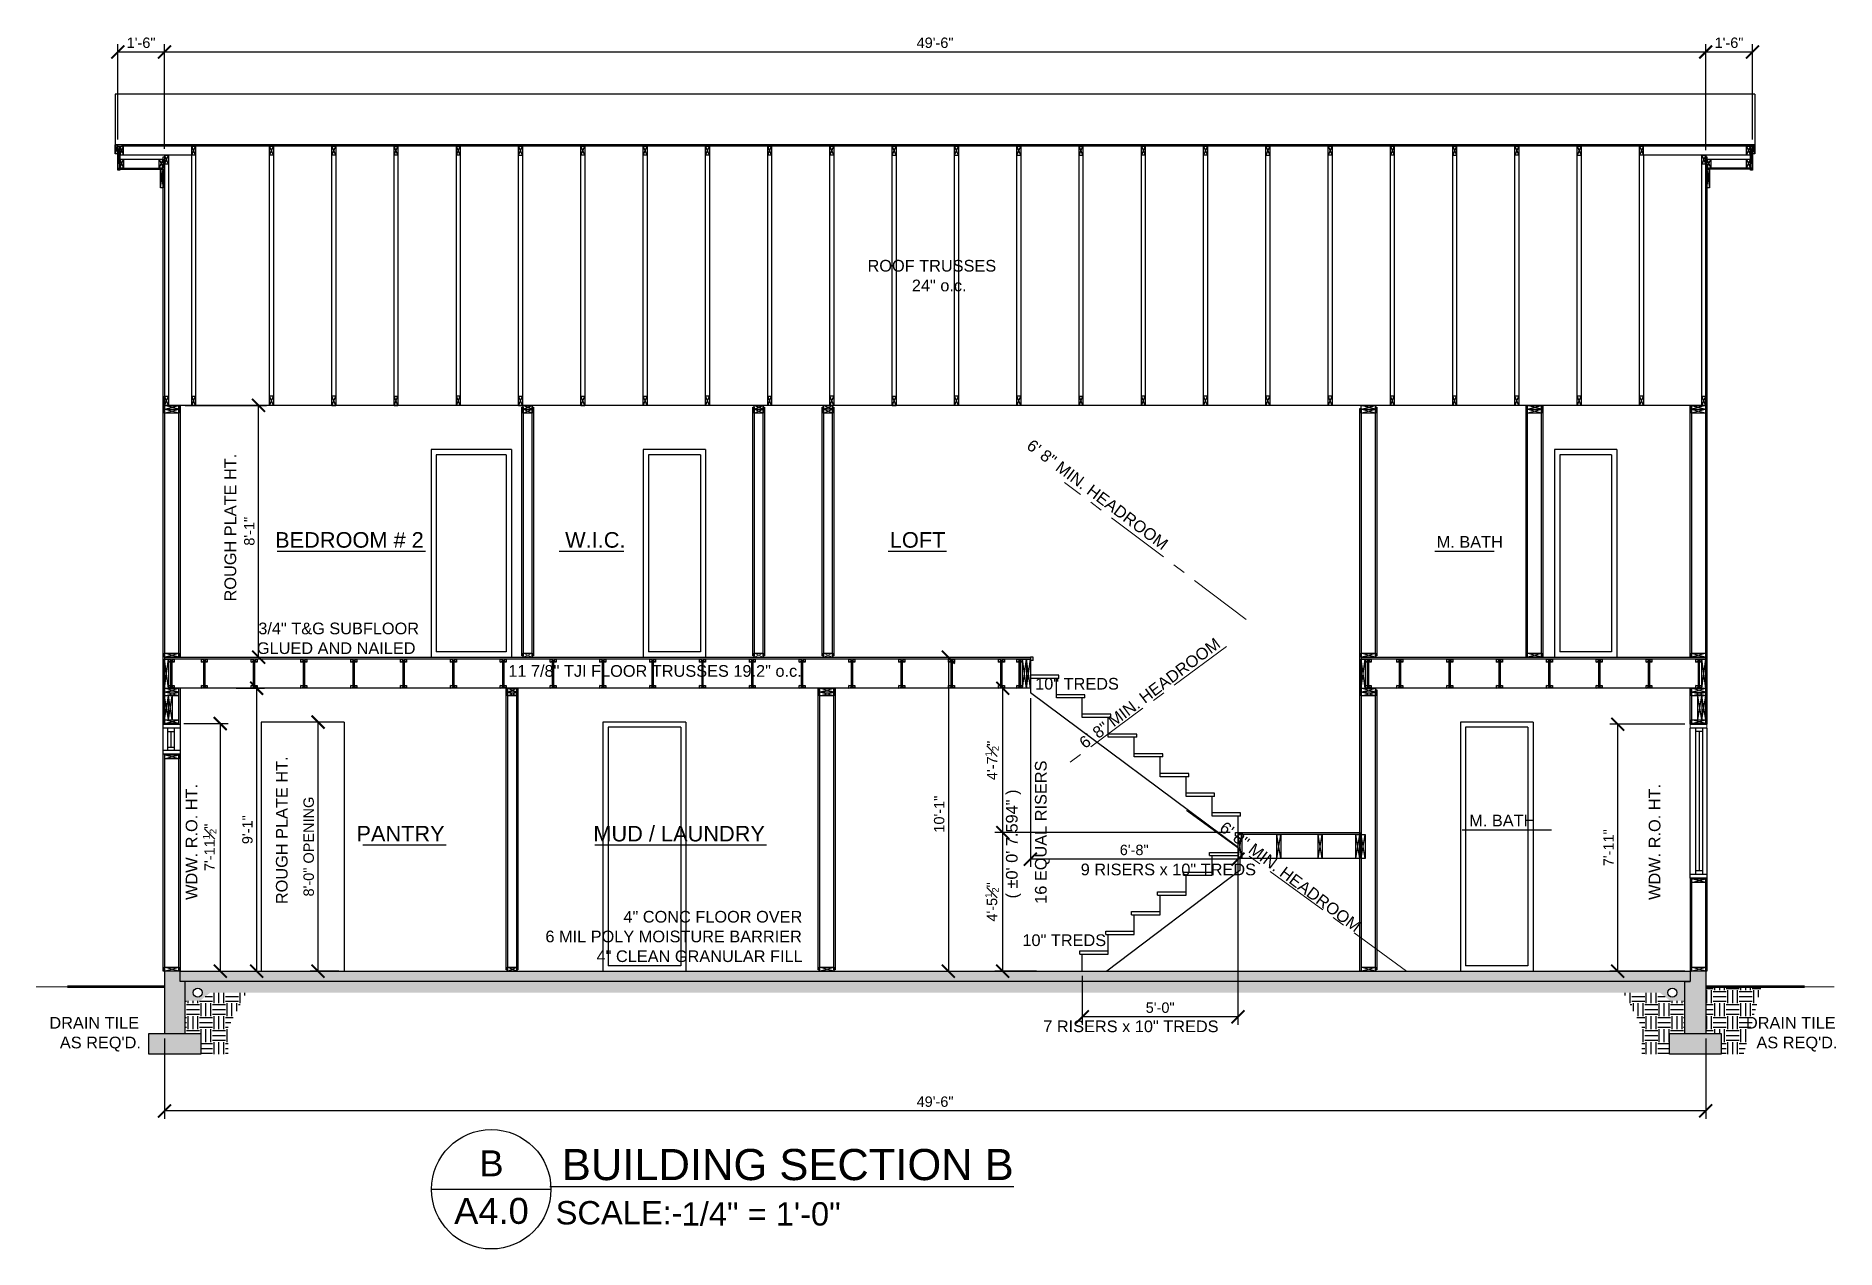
# Model space of a CAD drawing. Header units: inches. Extents: x -28708 to -16583, y 64755 to 66587.
# Drawn here: x -19262 to -18568, y 64755 to 65223 of the extents above; entities that cross this region are included whole.
import ezdxf
from ezdxf.enums import TextEntityAlignment as Align

# ---------------------------------------------------------------- set-up
doc = ezdxf.new("R2010")
doc.units = ezdxf.units.IN
doc.header["$LTSCALE"] = 20
doc.header["$MEASUREMENT"] = 0
for name, pattern in [('CENTER', [2, 1.25, -0.25, 0.25, -0.25]), ('HIDDEN', [0.375, 0.25, -0.125]), ('Solid', [0])]:
    doc.linetypes.add(name, pattern=pattern)
for name, color, linetype in [('BLOCKING', 2, 'Continuous'), ('BYOTHERS', 1, 'Continuous'), ('CALLOUTS', 4, 'Continuous'), ('CEILING SECTION', 2, 'Continuous'), ('DIM', 2, 'Continuous'), ('DOOR', 3, 'Continuous'), ('FOOTING', 5, 'Continuous'), ('GRADE LEVEL', 7, 'Continuous'), ('HATCH', 9, 'Continuous'), ('OPENINGS', 1, 'HIDDEN'), ('ROOF', 4, 'Continuous'), ('ROOF SECTION', 2, 'Continuous'), ('SLAB', 5, 'Continuous'), ('STAIR&STEPS', 121, 'Continuous'), ('STEEL BEAMS', 5, 'Continuous'), ('TEXT', 3, 'Continuous'), ('WALL SECTION', 5, 'Continuous'), ('WINDOW', 2, 'Continuous'), ('WINDOW SETION', 2, 'Continuous')]:
    doc.layers.add(name, color=color, linetype=linetype)
doc.layers.add('SPSHAPE_OUTLINE', color=7, linetype='Continuous', lineweight=0)
doc.layers.add('SPXSEC_TEXTURE', color=7, linetype='Continuous', lineweight=0)
doc.styles.add('0.25 INCH', font='arial.ttf', dxfattribs={"height": 4})
doc.styles.add('Arial', font='arial.ttf')
doc.dimstyles.new('0.25 INCH', dxfattribs={"dimtxt": 4, "dimasz": 5, "dimexe": 3, "dimexo": 2, "dimgap": 1.5, "dimtad": 1, "dimdec": 3, "dimzin": 3, "dimdsep": 46, "dimlunit": 4, "dimtxsty": '0.25 INCH', "dimblk": 'ARCHTICK', "dimcen": 0.09, "dimclrd": 95, "dimclre": 8, "dimclrt": 30, "dimadec": 0, "dimazin": 0, "dimtfac": 0.65, "dimtdec": 3, "dimtofl": 0, "dimtmove": 2, "dimatfit": 3, "dimfxl": 0.18, "dimfrac": 1, "dimtolj": 1, "dimtzin": 0, "dimlwd": -1, "dimlwe": -1, "dimarcsym": 0})
pattern_1 = [(5, (282.15, 0), (4.6280708, -5.51552), [0.75, -8.25]), (310, (282.15, 0), (4.3376815, 6.2999217), [0.6, -6.6]), (55.451445, (282.5354, -0.4596), (8.9657522, 0.7844017), [0.6374019, -7.0114211]), (1.1842, (283.564, 1.414), (6.3761377, -8.71693), [1.125, -12.375]), (51.635645, (284.095, 0.688), (13.4971167, 0.2790008), [0.9561029, -10.51713]), (306.1842, (283.564, 1.414), (13.4971167, 0.2790007), [0.9, -9.9]), (336, (283.9175, 0.3536), (1.37382476, -7.0677157), [0.75, -8.25]), (281, (283.9175, 0.3536), (6.84808435, 3.4070859), [0.6, -6.6]), (26.451445, (284.032, -0.2354), (8.2219091, -3.6606297), [0.6374019, -7.0114211]), (352.5, (282.1498, 0), (2.43989818, 2.26793185), [0, -6.52, 0, -6.7, 0, -6.625]), (322.5, (282.1498, 0), (4.6490945, 0.92872942), [0, -3.82, 0, -6.37, 0, -2.525]), (282.5, (280.573, 1.5768), (3.61520762, -3.93418167), [0, -2.5, 0, -7.8, 0, -10.35]), (272.5, (279.866, 2.284), (4.83159807, -3.41589983), [0, -3.25, 0, -5.18, 0, -7.35])]

msp = doc.modelspace()

# ---------------------------------------------------------------- texts
at = {"layer": 'TEXT', "linetype": 'Solid', "style": 'Arial'}
for s, height, p in [('ROOF TRUSSES ', 4.5, (-18941.7459, 65131.9354)), ('24" o.c.', 4.5, (-18924.6638, 65124.3316)), ('BEDROOM # 2', 6, (-19170.0622, 65025.5469)), ('W.I.C.', 6, (-19058.2995, 65025.5469)), ('LOFT', 6, (-18933.1702, 65025.5469)), ('M. BATH', 4.5, (-18722.3837, 65025.5469)), ('3/4" T&G SUBFLOOR', 4.5, (-19176.5516, 64992.1829)), ('GLUED AND NAILED', 4.5, (-19177.0845, 64984.5791)), ('11 7/8" TJI FLOOR TRUSSES 19.2" o.c.', 4.5, (-19080.2099, 64975.805)), ('10" TREDS', 4.5, (-18877.1545, 64970.8704)), ('M. BATH', 4.5, (-18709.85, 64918.1719)), ('PANTRY', 6, (-19138.7329, 64912.3692)), ('MUD / LAUNDRY', 6, (-19047.4151, 64912.3692)), ('9 RISERS x 10" TREDS', 4.5, (-18859.5849, 64899.3074)), ('4" CONC FLOOR OVER', 4.5, (-19035.8304, 64881.0993)), ('6 MIL POLY MOISTURE BARRIER', 4.5, (-19065.8969, 64873.4954)), ('10" TREDS', 4.5, (-18882.0575, 64872.0535)), ('4" CLEAN GRANULAR FILL', 4.5, (-19046.1779, 64865.8916)), ('DRAIN TILE', 4.5, (-19257.0677, 64840.2373)), ('7 RISERS x 10" TREDS', 4.5, (-18874.0173, 64838.8704)), ('DRAIN TILE', 4.5, (-18603.2001, 64840.2373)), ("AS REQ'D.", 4.5, (-19253.0251, 64832.6335)), ("AS REQ'D.", 4.5, (-18599.1574, 64832.6335))]:
    msp.add_text(s, height=height, dxfattribs=at).set_placement(p)
for s, rotation, p in [('6\' 8" MIN. HEADROOM', 323.0499188, (-18880.8088, 65064.0329)), ('ROUGH PLATE HT.', 90, (-19185.0795, 65004.8244)), ('6\' 8" MIN. HEADROOM', 36.9844454, (-18857.9817, 64947.8955)), ('ROUGH PLATE HT.', 90, (-19165.252, 64888.1994)), ('16 EQUAL RISERS', 90, (-18872.7268, 64888.3397)), ('WDW. R.O. HT.', 90, (-19200.0374, 64889.8212)), ('WDW. R.O. HT.', 90, (-18636.1728, 64889.8212)), ('( ±0\' 0\' 7.594" )', 90, (-18883.897, 64890.3894)), ('6\' 8" MIN. HEADROOM', 323.0499188, (-18806.4614, 64916.7981))]:
    msp.add_text(s, height=4.5, rotation=rotation, dxfattribs=at).set_placement(p)

# ---------------------------------------------------------------- blocks, each defined once
blk = doc.blocks.new('_ArchTick')
at = {"color": 0, "linetype": 'ByBlock', "const_width": 0.15}
blk.add_lwpolyline([(-0.5, -0.5), (0.5, 0.5)], dxfattribs=at)
blk = doc.blocks.new('*D613')
at = {"layer": 'DEFPOINTS', "color": 0, "linetype": 'ByBlock', "lineweight": -2, "transparency": 16777216}
for p in [(-18618.72, 65216.54), (-18618.72, 65176.78), (-18600.72, 65180.78)]:
    blk.add_point(p, dxfattribs=at)
at = {"layer": 'DIM', "color": 8, "transparency": 16777216}
for p, q in [((-18618.72, 65178.78), (-18618.72, 65219.54)), ((-18600.72, 65182.78), (-18600.72, 65219.54))]:
    blk.add_line(p, q, dxfattribs=at)
at = {"layer": 'DIM', "color": 95, "transparency": 16777216}
blk.add_line((-18600.72, 65216.54), (-18618.72, 65216.54), dxfattribs=at)
at = {"layer": 'DIM', "color": 95, "linetype": 'ByBlock', "transparency": 16777216, "xscale": 5, "yscale": 5, "zscale": 5, "rotation": 180}
blk.add_blockref('_ArchTick', (-18618.72, 65216.54), dxfattribs=at)
at = {"layer": 'DIM', "color": 95, "linetype": 'ByBlock', "transparency": 16777216, "xscale": 5, "yscale": 5, "zscale": 5}
blk.add_blockref('_ArchTick', (-18600.72, 65216.54), dxfattribs=at)
at = {"layer": 'DIM', "color": 30, "linetype": 'ByBlock', "lineweight": -2, "transparency": 16777216, "insert": (-18609.72, 65220.08), "char_height": 4, "attachment_point": 5, "style": '0.25 INCH'}
blk.add_mtext('\\A1;1\'-6"', dxfattribs=at)
blk = doc.blocks.new('*D614')
at = {"layer": 'DEFPOINTS', "color": 0, "linetype": 'Solid', "lineweight": -2, "transparency": 16777216}
for p in [(-19212.72, 65216.54), (-19212.72, 65177.28), (-18618.72, 65176.78)]:
    blk.add_point(p, dxfattribs=at)
at = {"layer": 'DIM', "color": 8, "transparency": 16777216}
for p, q in [((-19212.72, 65179.28), (-19212.72, 65219.54)), ((-18618.72, 65178.78), (-18618.72, 65219.54))]:
    blk.add_line(p, q, dxfattribs=at)
at = {"layer": 'DIM', "color": 95, "transparency": 16777216}
blk.add_line((-18618.72, 65216.54), (-19212.72, 65216.54), dxfattribs=at)
at = {"layer": 'DIM', "color": 95, "linetype": 'Solid', "transparency": 16777216, "xscale": 5, "yscale": 5, "zscale": 5, "rotation": 180}
blk.add_blockref('_ArchTick', (-19212.72, 65216.54), dxfattribs=at)
at = {"layer": 'DIM', "color": 95, "linetype": 'Solid', "transparency": 16777216, "xscale": 5, "yscale": 5, "zscale": 5}
blk.add_blockref('_ArchTick', (-18618.72, 65216.54), dxfattribs=at)
at = {"layer": 'DIM', "color": 30, "linetype": 'Solid', "transparency": 16777216, "insert": (-18915.72, 65220.08), "char_height": 4, "attachment_point": 5, "style": '0.25 INCH'}
blk.add_mtext('\\A1;49\'-6"', dxfattribs=at)
blk = doc.blocks.new('*D615')
at = {"layer": 'DEFPOINTS', "color": 0, "linetype": 'ByBlock', "lineweight": -2, "transparency": 16777216}
for p in [(-19230.72, 65216.54), (-19230.72, 65180.78), (-19212.72, 65177.28)]:
    blk.add_point(p, dxfattribs=at)
at = {"layer": 'DIM', "color": 8, "transparency": 16777216}
for p, q in [((-19230.72, 65182.78), (-19230.72, 65219.54)), ((-19212.72, 65179.28), (-19212.72, 65219.54))]:
    blk.add_line(p, q, dxfattribs=at)
at = {"layer": 'DIM', "color": 95, "transparency": 16777216}
blk.add_line((-19212.72, 65216.54), (-19230.72, 65216.54), dxfattribs=at)
at = {"layer": 'DIM', "color": 95, "linetype": 'ByBlock', "transparency": 16777216, "xscale": 5, "yscale": 5, "zscale": 5, "rotation": 180}
blk.add_blockref('_ArchTick', (-19230.72, 65216.54), dxfattribs=at)
at = {"layer": 'DIM', "color": 95, "linetype": 'ByBlock', "transparency": 16777216, "xscale": 5, "yscale": 5, "zscale": 5}
blk.add_blockref('_ArchTick', (-19212.72, 65216.54), dxfattribs=at)
at = {"layer": 'DIM', "color": 30, "linetype": 'ByBlock', "lineweight": -2, "transparency": 16777216, "insert": (-19221.72, 65220.08), "char_height": 4, "attachment_point": 5, "style": '0.25 INCH'}
blk.add_mtext('\\A1;1\'-6"', dxfattribs=at)
blk = doc.blocks.new('*D616')
at = {"layer": 'DEFPOINTS', "color": 0, "linetype": 'ByBlock', "lineweight": -2, "transparency": 16777216}
for p in [(-19206.72, 65080.37), (-19176.45, 65080.37), (-19206.72, 64983.37)]:
    blk.add_point(p, dxfattribs=at)
at = {"layer": 'DIM', "color": 8, "transparency": 16777216}
for p, q in [((-19204.72, 65080.37), (-19173.45, 65080.37)), ((-19204.72, 64983.37), (-19173.45, 64983.37))]:
    blk.add_line(p, q, dxfattribs=at)
at = {"layer": 'DIM', "color": 95, "transparency": 16777216}
blk.add_line((-19176.45, 64983.37), (-19176.45, 65080.37), dxfattribs=at)
at = {"layer": 'DIM', "color": 95, "linetype": 'ByBlock', "transparency": 16777216, "xscale": 5, "yscale": 5, "zscale": 5}
for p, rotation in [((-19176.45, 65080.37), 90), ((-19176.45, 64983.37), 270)]:
    blk.add_blockref('_ArchTick', p, dxfattribs=dict(at, rotation=rotation))
at = {"layer": 'DIM', "color": 30, "linetype": 'ByBlock', "lineweight": -2, "transparency": 16777216, "insert": (-19179.99, 65031.87), "char_height": 4, "attachment_point": 5, "rotation": 90, "style": '0.25 INCH'}
blk.add_mtext('\\A1;8\'-1"', dxfattribs=at)
blk = doc.blocks.new('*D617')
at = {"layer": 'DEFPOINTS', "color": 0, "linetype": 'ByBlock', "lineweight": -2, "transparency": 16777216}
for p in [(-19187.14, 64971.37), (-19187.14, 64862.37), (-19177.18, 64862.37)]:
    blk.add_point(p, dxfattribs=at)
at = {"layer": 'DIM', "color": 8, "transparency": 16777216}
for p, q in [((-19185.14, 64971.37), (-19174.18, 64971.37)), ((-19185.14, 64862.37), (-19174.18, 64862.37))]:
    blk.add_line(p, q, dxfattribs=at)
at = {"layer": 'DIM', "color": 95, "transparency": 16777216}
blk.add_line((-19177.18, 64971.37), (-19177.18, 64862.37), dxfattribs=at)
at = {"layer": 'DIM', "color": 95, "linetype": 'ByBlock', "transparency": 16777216, "xscale": 5, "yscale": 5, "zscale": 5}
for p, rotation in [((-19177.18, 64971.37), 90), ((-19177.18, 64862.37), 270)]:
    blk.add_blockref('_ArchTick', p, dxfattribs=dict(at, rotation=rotation))
at = {"layer": 'DIM', "color": 30, "linetype": 'ByBlock', "lineweight": -2, "transparency": 16777216, "insert": (-19180.72, 64916.87), "char_height": 4, "attachment_point": 5, "rotation": 90, "style": '0.25 INCH'}
blk.add_mtext('\\A1;9\'-1"', dxfattribs=at)
blk = doc.blocks.new('*D618')
at = {"layer": 'DEFPOINTS', "color": 0, "linetype": 'ByBlock', "lineweight": -2, "transparency": 16777216}
for p in [(-19207.22, 64957.75), (-19207.22, 64862.37), (-19191.21, 64862.37)]:
    blk.add_point(p, dxfattribs=at)
at = {"layer": 'DIM', "color": 8, "transparency": 16777216}
for p, q in [((-19205.22, 64957.75), (-19188.21, 64957.75)), ((-19205.22, 64862.37), (-19188.21, 64862.37))]:
    blk.add_line(p, q, dxfattribs=at)
at = {"layer": 'DIM', "color": 95, "transparency": 16777216}
blk.add_line((-19191.21, 64957.75), (-19191.21, 64862.37), dxfattribs=at)
at = {"layer": 'DIM', "color": 95, "linetype": 'ByBlock', "transparency": 16777216, "xscale": 5, "yscale": 5, "zscale": 5}
for p, rotation in [((-19191.21, 64957.75), 90), ((-19191.21, 64862.37), 270)]:
    blk.add_blockref('_ArchTick', p, dxfattribs=dict(at, rotation=rotation))
at = {"layer": 'DIM', "color": 30, "linetype": 'ByBlock', "lineweight": -2, "transparency": 16777216, "insert": (-19195.32, 64910.06), "char_height": 4, "attachment_point": 5, "rotation": 90, "style": '0.25 INCH'}
blk.add_mtext('\\A1;7\'-11{\\H0.65x;\\S1#2;}"', dxfattribs=at)
blk = doc.blocks.new('*D619')
at = {"layer": 'DEFPOINTS', "color": 0, "linetype": 'ByBlock', "lineweight": -2, "transparency": 16777216}
for p in [(-18917.58, 64983.37), (-18917.58, 64862.37), (-18910.58, 64862.37)]:
    blk.add_point(p, dxfattribs=at)
at = {"layer": 'DIM', "color": 8, "transparency": 16777216}
for p, q in [((-18915.58, 64983.37), (-18907.58, 64983.37)), ((-18915.58, 64862.37), (-18907.58, 64862.37))]:
    blk.add_line(p, q, dxfattribs=at)
at = {"layer": 'DIM', "color": 95, "transparency": 16777216}
blk.add_line((-18910.58, 64983.37), (-18910.58, 64862.37), dxfattribs=at)
at = {"layer": 'DIM', "color": 95, "linetype": 'ByBlock', "transparency": 16777216, "xscale": 5, "yscale": 5, "zscale": 5}
for p, rotation in [((-18910.58, 64983.37), 90), ((-18910.58, 64862.37), 270)]:
    blk.add_blockref('_ArchTick', p, dxfattribs=dict(at, rotation=rotation))
at = {"layer": 'DIM', "color": 30, "linetype": 'ByBlock', "lineweight": -2, "transparency": 16777216, "insert": (-18914.12, 64922.87), "char_height": 4, "attachment_point": 5, "rotation": 90, "style": '0.25 INCH'}
blk.add_mtext('\\A1;10\'-1"', dxfattribs=at)
blk = doc.blocks.new('*D620')
at = {"layer": 'DEFPOINTS', "color": 0, "linetype": 'ByBlock', "lineweight": -2, "transparency": 16777216}
for p in [(-18889.64, 64915.75), (-18799.97, 64915.75), (-18874.68, 64862.37)]:
    blk.add_point(p, dxfattribs=at)
at = {"layer": 'DIM', "color": 8, "transparency": 16777216}
for p, q in [((-18801.97, 64915.75), (-18892.64, 64915.75)), ((-18876.68, 64862.37), (-18892.64, 64862.37))]:
    blk.add_line(p, q, dxfattribs=at)
at = {"layer": 'DIM', "color": 95, "transparency": 16777216}
blk.add_line((-18889.64, 64862.37), (-18889.64, 64915.75), dxfattribs=at)
at = {"layer": 'DIM', "color": 95, "linetype": 'ByBlock', "transparency": 16777216, "xscale": 5, "yscale": 5, "zscale": 5}
for p, rotation in [((-18889.64, 64915.75), 90), ((-18889.64, 64862.37), 270)]:
    blk.add_blockref('_ArchTick', p, dxfattribs=dict(at, rotation=rotation))
at = {"layer": 'DIM', "color": 30, "linetype": 'ByBlock', "lineweight": -2, "transparency": 16777216, "insert": (-18893.78, 64889.06), "char_height": 4, "attachment_point": 5, "rotation": 90, "style": '0.25 INCH'}
blk.add_mtext('\\A1;4\'-5{\\H0.65x;\\S1#2;}"', dxfattribs=at)
blk = doc.blocks.new('*D621')
at = {"layer": 'DEFPOINTS', "color": 0, "linetype": 'ByBlock', "lineweight": -2, "transparency": 16777216}
for p in [(-18889.64, 64971.37), (-18887.79, 64971.37), (-18799.97, 64915.75)]:
    blk.add_point(p, dxfattribs=at)
at = {"layer": 'DIM', "color": 8, "transparency": 16777216}
for p, q in [((-18889.79, 64971.37), (-18892.64, 64971.37)), ((-18801.97, 64915.75), (-18892.64, 64915.75))]:
    blk.add_line(p, q, dxfattribs=at)
at = {"layer": 'DIM', "color": 95, "transparency": 16777216}
blk.add_line((-18889.64, 64915.75), (-18889.64, 64971.37), dxfattribs=at)
at = {"layer": 'DIM', "color": 95, "linetype": 'ByBlock', "transparency": 16777216, "xscale": 5, "yscale": 5, "zscale": 5}
for p, rotation in [((-18889.64, 64971.37), 90), ((-18889.64, 64915.75), 270)]:
    blk.add_blockref('_ArchTick', p, dxfattribs=dict(at, rotation=rotation))
at = {"layer": 'DIM', "color": 30, "linetype": 'ByBlock', "lineweight": -2, "transparency": 16777216, "insert": (-18893.75, 64943.56), "char_height": 4, "attachment_point": 5, "rotation": 90, "style": '0.25 INCH'}
blk.add_mtext('\\A1;4\'-7{\\H0.65x;\\S1#2;}"', dxfattribs=at)
blk = doc.blocks.new('*D622')
at = {"layer": 'DEFPOINTS', "color": 0, "linetype": 'ByBlock', "lineweight": -2, "transparency": 16777216}
for p in [(-18878.97, 64969.58), (-18798.97, 64915.78), (-18878.97, 64905.52)]:
    blk.add_point(p, dxfattribs=at)
at = {"layer": 'DIM', "color": 8, "transparency": 16777216}
for p, q in [((-18878.97, 64967.58), (-18878.97, 64902.52)), ((-18798.97, 64913.78), (-18798.97, 64902.52))]:
    blk.add_line(p, q, dxfattribs=at)
at = {"layer": 'DIM', "color": 95, "transparency": 16777216}
blk.add_line((-18798.97, 64905.52), (-18878.97, 64905.52), dxfattribs=at)
at = {"layer": 'DIM', "color": 95, "linetype": 'ByBlock', "transparency": 16777216, "xscale": 5, "yscale": 5, "zscale": 5, "rotation": 180}
blk.add_blockref('_ArchTick', (-18878.97, 64905.52), dxfattribs=at)
at = {"layer": 'DIM', "color": 95, "linetype": 'ByBlock', "transparency": 16777216, "xscale": 5, "yscale": 5, "zscale": 5}
blk.add_blockref('_ArchTick', (-18798.97, 64905.52), dxfattribs=at)
at = {"layer": 'DIM', "color": 30, "linetype": 'ByBlock', "lineweight": -2, "transparency": 16777216, "insert": (-18838.97, 64909.06), "char_height": 4, "attachment_point": 5, "style": '0.25 INCH'}
blk.add_mtext('\\A1;6\'-8"', dxfattribs=at)
blk = doc.blocks.new('*D623')
at = {"layer": 'DEFPOINTS', "color": 0, "linetype": 'ByBlock', "lineweight": -2, "transparency": 16777216}
for p in [(-18798.97, 64905.75), (-18858.97, 64862.59), (-18858.97, 64844.75)]:
    blk.add_point(p, dxfattribs=at)
at = {"layer": 'DIM', "color": 8, "transparency": 16777216}
for p, q in [((-18798.97, 64903.75), (-18798.97, 64841.75)), ((-18858.97, 64860.59), (-18858.97, 64841.75))]:
    blk.add_line(p, q, dxfattribs=at)
at = {"layer": 'DIM', "color": 95, "transparency": 16777216}
blk.add_line((-18798.97, 64844.75), (-18858.97, 64844.75), dxfattribs=at)
at = {"layer": 'DIM', "color": 95, "linetype": 'ByBlock', "transparency": 16777216, "xscale": 5, "yscale": 5, "zscale": 5, "rotation": 180}
blk.add_blockref('_ArchTick', (-18858.97, 64844.75), dxfattribs=at)
at = {"layer": 'DIM', "color": 95, "linetype": 'ByBlock', "transparency": 16777216, "xscale": 5, "yscale": 5, "zscale": 5}
blk.add_blockref('_ArchTick', (-18798.97, 64844.75), dxfattribs=at)
at = {"layer": 'DIM', "color": 30, "linetype": 'ByBlock', "lineweight": -2, "transparency": 16777216, "insert": (-18828.97, 64848.29), "char_height": 4, "attachment_point": 5, "style": '0.25 INCH'}
blk.add_mtext('\\A1;5\'-0"', dxfattribs=at)
blk = doc.blocks.new('*D624')
at = {"layer": 'DEFPOINTS', "color": 0, "linetype": 'ByBlock', "lineweight": -2, "transparency": 16777216}
for p in [(-18652.62, 64957.5), (-18624.72, 64957.5), (-18624.72, 64862.37)]:
    blk.add_point(p, dxfattribs=at)
at = {"layer": 'DIM', "color": 8, "transparency": 16777216}
for p, q in [((-18626.72, 64957.5), (-18655.62, 64957.5)), ((-18626.72, 64862.37), (-18655.62, 64862.37))]:
    blk.add_line(p, q, dxfattribs=at)
at = {"layer": 'DIM', "color": 95, "transparency": 16777216}
blk.add_line((-18652.62, 64862.37), (-18652.62, 64957.5), dxfattribs=at)
at = {"layer": 'DIM', "color": 95, "linetype": 'ByBlock', "transparency": 16777216, "xscale": 5, "yscale": 5, "zscale": 5}
for p, rotation in [((-18652.62, 64957.5), 90), ((-18652.62, 64862.37), 270)]:
    blk.add_blockref('_ArchTick', p, dxfattribs=dict(at, rotation=rotation))
at = {"layer": 'DIM', "color": 30, "linetype": 'ByBlock', "lineweight": -2, "transparency": 16777216, "insert": (-18656.13, 64909.93), "char_height": 4, "attachment_point": 5, "rotation": 90, "style": '0.25 INCH'}
blk.add_mtext('\\A1;7\'-11"', dxfattribs=at)
blk = doc.blocks.new('*D625')
at = {"layer": 'DEFPOINTS', "color": 0, "linetype": 'ByBlock', "lineweight": -2, "transparency": 16777216}
for p in [(-19212.72, 64838.37), (-18618.72, 64838.37), (-19212.72, 64808.52)]:
    blk.add_point(p, dxfattribs=at)
at = {"layer": 'DIM', "color": 8, "transparency": 16777216}
for p, q in [((-19212.72, 64836.37), (-19212.72, 64805.52)), ((-18618.72, 64836.37), (-18618.72, 64805.52))]:
    blk.add_line(p, q, dxfattribs=at)
at = {"layer": 'DIM', "color": 95, "transparency": 16777216}
blk.add_line((-18618.72, 64808.52), (-19212.72, 64808.52), dxfattribs=at)
at = {"layer": 'DIM', "color": 95, "linetype": 'ByBlock', "transparency": 16777216, "xscale": 5, "yscale": 5, "zscale": 5, "rotation": 180}
blk.add_blockref('_ArchTick', (-19212.72, 64808.52), dxfattribs=at)
at = {"layer": 'DIM', "color": 95, "linetype": 'ByBlock', "transparency": 16777216, "xscale": 5, "yscale": 5, "zscale": 5}
blk.add_blockref('_ArchTick', (-18618.72, 64808.52), dxfattribs=at)
at = {"layer": 'DIM', "color": 30, "linetype": 'ByBlock', "lineweight": -2, "transparency": 16777216, "insert": (-18915.72, 64812.07), "char_height": 4, "attachment_point": 5, "style": '0.25 INCH'}
blk.add_mtext('\\A1;49\'-6"', dxfattribs=at)
blk = doc.blocks.new('0.25 CALLOUT')
blk.add_line((-20.69, -1.02), (25.31, -1.02))
blk.add_circle((2.31, -1.02), 23)
at = {"ltscale": 24, "insert": (27.12, -5.55), "char_height": 9, "attachment_point": 1, "line_spacing_factor": 0.85, "style": '0.25 INCH'}
blk.add_mtext('SCALE:-', dxfattribs=at)
at = {"style": '0.25 INCH'}
for tag, p, height in [('SEC.NO', (-9.66, 2.73), 9), ('DWG.TITLE', (20.15, 1.93), 7.5), ('SH.NO', (-10.52, -14.66), 9), ('SCALE', (93.69, -12.79), 9)]:
    blk.add_attdef(tag, p, '', height=height, dxfattribs=at)
blk = doc.blocks.new('*D671')
at = {"layer": 'DEFPOINTS', "color": 0, "linetype": 'ByBlock', "lineweight": -2, "transparency": 16777216}
for p in [(-19153.54, 64958.37), (-19143.5, 64958.37), (-19143.5, 64862.37)]:
    blk.add_point(p, dxfattribs=at)
at = {"layer": 'DIM', "color": 8, "transparency": 16777216}
for p, q in [((-19145.5, 64958.37), (-19156.54, 64958.37)), ((-19145.5, 64862.37), (-19156.54, 64862.37))]:
    blk.add_line(p, q, dxfattribs=at)
at = {"layer": 'DIM', "color": 95, "transparency": 16777216}
blk.add_line((-19153.54, 64862.37), (-19153.54, 64958.37), dxfattribs=at)
at = {"layer": 'DIM', "color": 95, "linetype": 'ByBlock', "transparency": 16777216, "xscale": 5, "yscale": 5, "zscale": 5}
for p, rotation in [((-19153.54, 64958.37), 90), ((-19153.54, 64862.37), 270)]:
    blk.add_blockref('_ArchTick', p, dxfattribs=dict(at, rotation=rotation))
at = {"layer": 'DIM', "color": 30, "linetype": 'ByBlock', "lineweight": -2, "transparency": 16777216, "insert": (-19157.11, 64910.37), "char_height": 4, "attachment_point": 5, "rotation": 90, "style": '0.25 INCH'}
blk.add_mtext('\\A1;8\'-0" OPENING', dxfattribs=at)

# ---------------------------------------------------------------- dimensions: what is measured, and where the dimension line sits
at = {"layer": 'DIM', "linetype": 'ByBlock', "lineweight": -2}
for base, p1, p2, angle, picture, middle in [((-19230.7162, 65216.537), (-19212.7162, 65177.2767), (-19230.7162, 65180.7767), 180, '*D615', (-19221.7162, 65220.0793)), ((-18618.7157, 65216.537), (-18600.7157, 65180.7767), (-18618.7157, 65176.7767), 180, '*D613', (-18609.7157, 65220.0793)), ((-19176.4498, 65080.3704), (-19206.7162, 64983.3704), (-19206.7162, 65080.3704), 90, '*D616', (-19179.9921, 65031.8704)), ((-18910.5772, 64862.3704), (-18917.5805, 64983.3704), (-18917.5805, 64862.3704), 90, '*D619', (-18914.1195, 64922.8704)), ((-19177.1823, 64862.3704), (-19187.1379, 64971.3704), (-19187.1379, 64862.3704), 90, '*D617', (-19180.7245, 64916.8704)), ((-18878.9665, 64905.5152), (-18798.9665, 64915.7767), (-18878.9665, 64969.5825), 180, '*D622', (-18838.9665, 64909.0575)), ((-18858.9665, 64844.7454), (-18798.9665, 64905.7454), (-18858.9665, 64862.5892), 180, '*D623', (-18828.9665, 64848.2877)), ((-19212.7162, 64808.5248), (-18618.7162, 64838.3704), (-19212.7162, 64838.3704), 180, '*D625', (-18915.7162, 64812.0671))]:
    dim = msp.add_linear_dim(base=base, p1=p1, p2=p2, angle=angle, dimstyle='0.25 INCH', dxfattribs=at)
    dim.commit()
    dim.dimension.update_dxf_attribs({"geometry": picture, "text_midpoint": middle})
at = {"layer": 'DIM', "linetype": 'Solid'}
dim = msp.add_linear_dim(base=(-19212.71621, 65216.53703), p1=(-18618.71572, 65176.77669), p2=(-19212.71621, 65177.27669), angle=180, dimstyle='0.25 INCH', dxfattribs=at)
dim.commit()
dim.dimension.update_dxf_attribs({"geometry": '*D614', "text_midpoint": (-18915.71596, 65220.07932)})
at = {"layer": 'DIM', "linetype": 'ByBlock', "lineweight": -2}
for base, p1, p2, picture, middle in [((-18889.6384, 64971.3704), (-18799.9665, 64915.7454), (-18887.7922, 64971.3704), '*D621', (-18893.7491, 64943.5579)), ((-19191.2097, 64862.3704), (-19207.2162, 64957.7454), (-19207.2162, 64862.3704), '*D618', (-19195.3204, 64910.0579)), ((-18652.6193, 64957.4954), (-18624.7162, 64862.3704), (-18624.7162, 64957.4954), '*D624', (-18656.1274, 64909.9329)), ((-18889.6384, 64915.7454), (-18874.6831, 64862.3704), (-18799.9665, 64915.7454), '*D620', (-18893.7832, 64889.0579))]:
    dim = msp.add_linear_dim(base=base, p1=p1, p2=p2, angle=90, dimstyle='0.25 INCH', override={"dimdec": 1}, dxfattribs=at)
    dim.commit()
    dim.dimension.update_dxf_attribs({"geometry": picture, "text_midpoint": middle})
dim = msp.add_linear_dim(base=(-19153.5383, 64958.3704), p1=(-19143.4975, 64862.3704), p2=(-19143.4975, 64958.3704), angle=90, text='<> OPENING', dimstyle='0.25 INCH', override={"dimdec": 1}, dxfattribs=at)
dim.commit()
dim.dimension.update_dxf_attribs({"geometry": '*D671', "text_midpoint": (-19157.1078, 64910.3704)})

# ---------------------------------------------------------------- hatches: boundary and pattern name
at = {"layer": 'HATCH', "linetype": 'ByBlock', "lineweight": -2}
h = msp.add_hatch(dxfattribs=at)
h.set_pattern_fill('AR-CONC', color=256, angle=315)
h.set_pattern_definition(pattern_1)
h.paths.add_polyline_path([(-18626.7162, 64858.3704), (-18624.7162, 64858.3704), (-18624.7162, 64862.3704), (-18624.2162, 64862.3704), (-18618.7162, 64862.3704), (-18618.7162, 64838.3704), (-18626.7162, 64838.3704)])
h.paths.add_polyline_path([(-18632.7162, 64838.3704), (-18612.7162, 64838.3704), (-18612.7162, 64830.3704), (-18632.7162, 64830.3704)])
h.paths.add_polyline_path([(-19218.7162, 64838.3704), (-19204.7162, 64838.3704), (-19198.7162, 64838.3704), (-19198.7162, 64830.3704), (-19218.7162, 64830.3704)])
h.paths.add_polyline_path([(-19212.7162, 64862.3704), (-19207.2162, 64862.3704), (-19207.216, 64862.3704), (-19206.7162, 64862.3709), (-19206.7162, 64858.8202), (-19206.7162, 64858.3704), (-19204.7162, 64858.3704), (-19204.7162, 64838.3704), (-19212.7162, 64838.3704)])
h = msp.add_hatch(dxfattribs=at)
h.set_pattern_fill('AR-CONC', color=256, angle=315)
h.set_pattern_definition(pattern_1)
h.paths.add_polyline_path([(-19206.7162, 64862.3704), (-18624.7162, 64862.3704), (-18624.7162, 64858.8202), (-18624.7162, 64858.3704), (-18626.7162, 64858.3704), (-19206.7162, 64858.3704)])
h = msp.add_hatch(dxfattribs=at)
h.set_pattern_fill('STONES', color=256, scale=5, angle=90)
h.set_pattern_definition([(90, (282.15, 3.5), (-5, 3e-16), [0.25, -0.75, 0.25, -3.75]), (90, (281.65, 4.75), (-5, 3e-16), [0.25, -4.75]), (90, (281.15, 2.25), (-5, 3e-16), [0.5, -4.5]), (90, (280.9, 1), (-5, 3e-16), [0.75, -4.25]), (90, (280.65, 3.5), (-5, 3e-16), [0.5, -0.5, 0.75, -3.25]), (90, (279.9, 3.25), (-5, 3e-16), [0.75, -4.25]), (90, (279.65, 2), (-5, 3e-16), [0.75, -1.75, 0.75, -1.75]), (90, (278.9, 1), (-5, 3e-16), [0.75, -0.25, 0.25, -3.75]), (90, (278.4, 4.25), (-5, 3e-16), [0.25, -4.75]), (90, (277.9, 3.25), (-5, 3e-16), [0.5, -4.5]), (180, (277.65, 3e-16), (-6e-16, -5), [0.5, -4.5]), (180, (281.15, 0.5), (-6e-16, -5), [0.25, -0.5, 0.75, -3.5]), (180, (280.65, 1.75), (-6e-16, -5), [1, -0.25, 0.25, -3.5]), (180, (279.4, 2.5), (-6e-16, -5), [0.75, -4.25]), (180, (281.65, 2.75), (-6e-16, -5), [0.5, -4.5]), (180, (277.65, 3), (-6e-16, -5), [0.5, -4.5]), (180, (280.65, 3.25), (-6e-16, -5), [0.5, -2.5, 0.25, -1.75]), (180, (278.15, 4), (-6e-16, -5), [0.25, -0.25, 0.25, -4.25]), (180, (280.4, 4.25), (-6e-16, -5), [0.5, -0.75, 0.5, -3.25]), (180, (281.65, 4.5), (-6e-16, -5), [0.5, -4.5]), (135, (281.6498, 0.25), (-5, 3e-16), [0.707105, -1.4142135, 1.06066, -3.88908931]), (135, (281.6498, 3e-17), (-5, 3e-16), [0.70710678, -6.36396103]), (135, (281.1498, 2.75), (-5, 3e-16), [0.70710678, -6.36396103]), (135, (278.6498, 2.25), (-5, 3e-16), [0.70710678, -6.36396103]), (135, (281.1498, 4.5), (-5, 3e-16), [0.70710678, -6.36396103]), (135, (280.6498, 0.25), (-5, 3e-16), [0.3535534, -6.71751442]), (135, (279.1498, 0.75), (-5, 3e-16), [0.3535534, -6.71751442]), (135, (280.8998, 1.25), (-5, 3e-16), [0.3535534, -6.71751442]), (135, (279.1498, 1.75), (-5, 3e-16), [0.3535534, -6.71751442]), (135, (280.1498, 3.25), (-5, 3e-16), [0.3535534, -6.71751442]), (135, (277.3998, 3.25), (-5, 3e-16), [0.3535534, -6.71751442]), (135, (277.8998, 3.75), (-5, 3e-16), [0.3535534, -6.71751442]), (135, (280.6498, 4), (-5, 3e-16), [0.3535534, -6.71751442]), (135, (281.8998, 4.25), (-5, 3e-16), [0.3535534, -6.71751442]), (135, (279.8998, 4.25), (-5, 3e-16), [0.3535534, -6.71751442]), (135, (277.3998, 4.25), (-5, 3e-16), [0.3535534, -6.71751442]), (135, (278.3998, 4.5), (-5, 3e-16), [0.3535534, -6.71751442]), (225, (277.8998, 3.5), (-9e-16, -5), [0.3535534, -6.71751442]), (225, (277.3998, 4), (-9e-16, -5), [0.3535534, -6.71751442]), (225, (278.3998, 4.25), (-9e-16, -5), [0.3535534, -6.71751442]), (225, (277.3998, 5), (-9e-16, -5), [0.3535534, -6.71751442]), (225, (279.1498, 2.5), (-9e-16, -5), [0.3535534, -6.71751442]), (225, (279.6498, 2), (-9e-16, -5), [0.3535534, -6.71751442]), (225, (280.8998, 0.5), (-9e-16, -5), [0.3535534, -6.71751442]), (225, (280.8998, 1), (-9e-16, -5), [0.3535534, -6.71751442]), (225, (279.1498, 1.5), (-9e-16, -5), [0.3535534, -6.71751442]), (225, (279.8998, 0.5), (-9e-16, -5), [0.3535534, -6.71751442]), (225, (280.6498, 3.5), (-9e-16, -5), [0.3535534, -6.71751442]), (225, (280.1498, 4.25), (-9e-16, -5), [0.3535534, -6.71751442]), (225, (281.1498, 4.5), (-9e-16, -5), [0.3535534, -6.71751442]), (225, (280.6498, 4.5), (-9e-16, -5), [0.3535534, -6.71751442]), (225, (281.6498, 4.75), (-9e-16, -5), [0.3535534, -6.71751442]), (225, (278.6498, 0.75), (-9e-16, -5), [0.70710678, -6.36396103]), (225, (280.1498, 3.25), (-9e-16, -5), [0.70710678, -6.36396103]), (225, (281.8998, 3), (-9e-16, -5), [1.76776695, -5.30330086]), (116.5650512, (279.6498, 2e-16), (-2e-09, 5), [0.559, -10.6213399]), (116.5650512, (281.1498, 0.75), (-2e-09, 5), [0.559, -10.6213399]), (116.5650512, (278.8998, 1.75), (-2e-09, 5), [0.559, -10.6213399]), (116.5650512, (282.1498, 3.75), (-2e-09, 5), [0.559, -10.6213399]), (116.5650512, (280.8998, 3), (-2e-09, 5), [0.559, -10.6213399]), (116.5650512, (279.8998, 3.5), (-2e-09, 5), [0.559, -10.6213399]), (116.5650512, (278.1498, 2.75), (-2e-09, 5), [0.559, -10.6213399]), (116.5650512, (278.3998, 4.5), (-2e-09, 5), [0.559, -10.6213399]), (153.4349488, (279.6498, 0.5), (-5, 2e-09), [0.559, -10.6213399]), (153.4349488, (279.3998, 0.5), (-5, 2e-09), [0.559, -10.6213399]), (153.4349488, (278.6498, 2.5), (-5, 2e-09), [1.118, -10.0623399]), (153.4349488, (278.8998, 4.25), (-5, 2e-09), [0.559, -10.6213399]), (153.4349488, (279.6498, 4), (-5, 2e-09), [0.559, -10.6213399]), (153.4349488, (280.6498, 1.5), (-5, 2e-09), [0.559, -10.6213399]), (153.4349488, (277.8998, 4), (-5, 2e-09), [0.559, -10.6213399]), (153.4349488, (278.1498, 4.75), (-5, 2e-09), [0.559, -10.6213399]), (206.5650512, (278.1498, 0.25), (-5, -2e-09), [0.559, -10.6213399]), (206.5650512, (282.1498, 3), (-5, -2e-09), [0.559, -10.6213399]), (206.5650512, (278.8998, 0.75), (-5, -2e-09), [0.559, -10.6213399]), (206.5650512, (279.3998, 4.5), (-5, -2e-09), [0.559, -10.6213399]), (206.5650512, (279.6498, 2.75), (-5, -2e-09), [0.559, -10.6213399]), (206.5650512, (278.6498, 4.25), (-5, -2e-09), [0.559, -10.6213399]), (206.5650512, (279.6498, 1.75), (-5, -2e-09), [0.559, -10.6213399]), (206.5650512, (280.6498, 0.75), (-5, -2e-09), [0.559, -10.6213399]), (243.4349488, (278.3998, 0.5), (-2e-09, -5), [0.559, -10.6213399]), (243.4349488, (281.1498, 2.25), (-2e-09, -5), [0.559, -10.6213399]), (243.4349488, (278.8998, 1.25), (-2e-09, -5), [0.559, -10.6213399]), (243.4349488, (280.8998, 4.25), (-2e-09, -5), [0.559, -10.6213399]), (243.4349488, (282.1498, 3.5), (-2e-09, -5), [0.559, -10.6213399]), (243.4349488, (278.1498, 4), (-2e-09, -5), [0.559, -10.6213399]), (243.4349488, (279.8998, 3.25), (-2e-09, -5), [0.559, -10.6213399]), (243.4349488, (278.3998, 0.5), (-2e-09, -5), [0.559, -10.6213399]), (243.4349488, (279.6498, 5), (-2e-09, -5), [0.559, -10.6213399]), (333.4349488, (281.6498, 0.25), (5, -2e-09), [0.559, -10.6213399])])
h.paths.add_polyline_path([(-19204.7162, 64858.3704), (-18626.7162, 64858.3704), (-18626.7162, 64850.947), (-18632.3932, 64850.947), (-18636.3565, 64854.0574), (-19195.0759, 64854.0574), (-19199.0392, 64850.947), (-19204.7162, 64850.947)])
h.paths.add_polyline_path([(-18629.8102, 64854.1204, 1), (-18633.3102, 64854.1204, 1)], flags=16)
h.paths.add_polyline_path([(-19201.6222, 64854.1204, 1), (-19198.1222, 64854.1204, 1)], flags=16)
h = msp.add_hatch(dxfattribs=at)
h.set_pattern_fill('EARTH', color=256, scale=20, angle=90)
h.set_pattern_definition([(90, (330.1626, 0), (-5, 5), [5, -5]), (90, (328.2876, 1e-16), (-5, 5), [5, -5]), (90, (326.4126, 2e-16), (-5, 5), [5, -5]), (180, (325.7876, 0.625), (-5, -5), [5, -5]), (180, (325.7876, 2.5), (-5, -5), [5, -5]), (180, (325.7876, 4.375), (-5, -5), [5, -5])])
h.paths.add_polyline_path([(-19181.1762, 64854.0574), (-19195.0759, 64854.0574), (-19199.0392, 64850.947), (-19204.7162, 64850.947), (-19204.7162, 64838.3704), (-19198.7162, 64838.3704), (-19198.7162, 64830.3704), (-19188.1371, 64830.3704), (-19188.1371, 64840.6366)])
h = msp.add_hatch(dxfattribs=at)
h.set_pattern_fill('EARTH', color=256, scale=20, angle=90)
h.set_pattern_definition([(90, (282.15, 0), (-5, 5), [5, -5]), (90, (280.275, 1e-16), (-5, 5), [5, -5]), (90, (278.4, 2e-16), (-5, 5), [5, -5]), (180, (277.775, 0.625), (-5, -5), [5, -5]), (180, (277.775, 2.5), (-5, -5), [5, -5]), (180, (277.775, 4.375), (-5, -5), [5, -5])])
h.paths.add_polyline_path([(-18650.2562, 64854.0574), (-18636.3565, 64854.0574), (-18632.3932, 64850.947), (-18626.7162, 64850.947), (-18626.7162, 64838.3704), (-18632.7162, 64838.3704), (-18632.7162, 64830.3704), (-18643.2953, 64830.3704), (-18643.2953, 64840.6366)])
h = msp.add_hatch(dxfattribs=at)
h.set_pattern_fill('EARTH', color=256, scale=20, angle=90)
h.set_pattern_definition([(90, (1533.5633, 0), (-5, 5), [5, -5]), (90, (1531.6883, 1e-16), (-5, 5), [5, -5]), (90, (1529.8133, 2e-16), (-5, 5), [5, -5]), (180, (1529.1883, 0.625), (-5, -5), [5, -5]), (180, (1529.1883, 2.5), (-5, -5), [5, -5]), (180, (1529.1883, 4.375), (-5, -5), [5, -5])])
h.paths.add_polyline_path([(-18618.7234, 64854.3704), (-18618.7162, 64854.3704), (-18618.7216, 64856.3704), (-18597.2431, 64856.3704), (-18604.0287, 64830.3704), (-18612.7162, 64830.3704), (-18612.7162, 64838.3704), (-18618.7374, 64838.3704)])

# ---------------------------------------------------------------- linework, layer by layer
at = {"color": 2, "linetype": 'Solid', "true_color": 0xffff00}
msp.add_line((-18884.2558, 64982.6204), (-18881.9665, 64982.6204), dxfattribs=at)
at = {"layer": 'BLOCKING', "linetype": 'Solid'}
for p, q in [((-19231.7162, 65177.2767), (-19231.7162, 65180.7767)), ((-19231.7162, 65180.7767), (-19230.7162, 65180.7767)), ((-19231.7162, 65177.2767), (-19230.7162, 65180.7767)), ((-19231.7162, 65180.7767), (-19230.7162, 65177.2767)), ((-19230.7162, 65177.2767), (-19231.7162, 65177.2767)), ((-19230.7162, 65171.0267), (-19230.7162, 65180.7767)), ((-19230.7162, 65171.0267), (-19229.9662, 65180.2767)), ((-19230.7162, 65180.2767), (-19229.9662, 65171.0267)), ((-19230.7162, 65180.2767), (-19228.4662, 65180.2767)), ((-19229.9662, 65180.2767), (-19229.9662, 65171.0267)), ((-19229.9662, 65176.7767), (-19228.4662, 65180.2767)), ((-19229.9662, 65180.2767), (-19228.4662, 65176.7767)), ((-19228.4662, 65176.7767), (-19229.9662, 65176.7767)), ((-19228.4662, 65176.7767), (-19228.4662, 65180.2767)), ((-19212.7162, 65176.7767), (-19211.2162, 65176.7767)), ((-19211.2162, 65173.2767), (-19212.7162, 65176.7767)), ((-19212.7162, 65173.2767), (-19211.2162, 65176.7767)), ((-19211.2162, 65176.7767), (-19211.2162, 65173.2767)), ((-19202.2157, 65176.7767), (-19202.2157, 65180.2767)), ((-19202.2157, 65180.2767), (-19200.7157, 65180.2767)), ((-19200.7157, 65176.7767), (-19202.2157, 65180.2767)), ((-19202.2157, 65176.7767), (-19200.7157, 65180.2767)), ((-19200.7157, 65176.7767), (-19202.2157, 65176.7767)), ((-19200.7157, 65180.2767), (-19200.7157, 65176.7767)), ((-19172.2157, 65176.7767), (-19172.2157, 65180.2767)), ((-19172.2157, 65180.2767), (-19170.7157, 65180.2767)), ((-19170.7157, 65176.7767), (-19172.2157, 65180.2767)), ((-19172.2157, 65176.7767), (-19170.7157, 65180.2767)), ((-19170.7157, 65176.7767), (-19172.2157, 65176.7767)), ((-19170.7157, 65180.2767), (-19170.7157, 65176.7767)), ((-19148.2157, 65176.7767), (-19148.2157, 65180.2767)), ((-19148.2157, 65180.2767), (-19146.7157, 65180.2767)), ((-19146.7157, 65176.7767), (-19148.2157, 65180.2767)), ((-19148.2157, 65176.7767), (-19146.7157, 65180.2767)), ((-19146.7157, 65176.7767), (-19148.2157, 65176.7767)), ((-19146.7157, 65180.2767), (-19146.7157, 65176.7767)), ((-19124.2157, 65176.7767), (-19124.2157, 65180.2767)), ((-19124.2157, 65180.2767), (-19122.7157, 65180.2767)), ((-19122.7157, 65176.7767), (-19124.2157, 65180.2767)), ((-19124.2157, 65176.7767), (-19122.7157, 65180.2767)), ((-19122.7157, 65176.7767), (-19124.2157, 65176.7767)), ((-19122.7157, 65180.2767), (-19122.7157, 65176.7767)), ((-19100.2157, 65176.7767), (-19100.2157, 65180.2767)), ((-19100.2157, 65180.2767), (-19098.7157, 65180.2767)), ((-19098.7157, 65176.7767), (-19100.2157, 65180.2767)), ((-19100.2157, 65176.7767), (-19098.7157, 65180.2767)), ((-19098.7157, 65176.7767), (-19100.2157, 65176.7767)), ((-19098.7157, 65180.2767), (-19098.7157, 65176.7767)), ((-19076.2157, 65176.7767), (-19076.2157, 65180.2767)), ((-19076.2157, 65180.2767), (-19074.7157, 65180.2767)), ((-19074.7157, 65176.7767), (-19076.2157, 65180.2767)), ((-19076.2157, 65176.7767), (-19074.7157, 65180.2767)), ((-19076.2157, 65176.7767), (-19074.7157, 65176.7767)), ((-19074.7157, 65180.2767), (-19074.7157, 65176.7767)), ((-19052.2157, 65176.7767), (-19052.2157, 65180.2767)), ((-19052.2157, 65180.2767), (-19050.7157, 65180.2767)), ((-19050.7157, 65176.7767), (-19052.2157, 65180.2767)), ((-19052.2157, 65176.7767), (-19050.7157, 65180.2767)), ((-19050.7157, 65176.7767), (-19052.2157, 65176.7767)), ((-19050.7157, 65180.2767), (-19050.7157, 65176.7767)), ((-19028.2157, 65176.7767), (-19028.2157, 65180.2767)), ((-19028.2157, 65180.2767), (-19026.7157, 65180.2767)), ((-19026.7157, 65176.7767), (-19028.2157, 65180.2767)), ((-19028.2157, 65176.7767), (-19026.7157, 65180.2767)), ((-19026.7157, 65176.7767), (-19028.2157, 65176.7767)), ((-19026.7157, 65180.2767), (-19026.7157, 65176.7767)), ((-19004.2157, 65176.7767), (-19004.2157, 65180.2767)), ((-19004.2157, 65180.2767), (-19002.7157, 65180.2767)), ((-19002.7157, 65176.7767), (-19004.2157, 65180.2767)), ((-19004.2157, 65176.7767), (-19002.7157, 65180.2767)), ((-19002.7157, 65176.7767), (-19004.2157, 65176.7767)), ((-19002.7157, 65180.2767), (-19002.7157, 65176.7767)), ((-18980.2157, 65176.7767), (-18980.2157, 65180.2767)), ((-18980.2157, 65180.2767), (-18978.7157, 65180.2767)), ((-18978.7157, 65176.7767), (-18980.2157, 65180.2767)), ((-18980.2157, 65176.7767), (-18978.7157, 65180.2767)), ((-18978.7157, 65176.7767), (-18980.2157, 65176.7767)), ((-18978.7157, 65180.2767), (-18978.7157, 65176.7767)), ((-18956.2157, 65176.7767), (-18956.2157, 65180.2767)), ((-18956.2157, 65180.2767), (-18954.7157, 65180.2767)), ((-18954.7157, 65176.7767), (-18956.2157, 65180.2767)), ((-18956.2157, 65176.7767), (-18954.7157, 65180.2767)), ((-18954.7157, 65176.7767), (-18956.2157, 65176.7767)), ((-18954.7157, 65180.2767), (-18954.7157, 65176.7767)), ((-18932.2157, 65176.7767), (-18932.2157, 65180.2767)), ((-18932.2157, 65180.2767), (-18930.7157, 65180.2767)), ((-18930.7157, 65176.7767), (-18932.2157, 65180.2767)), ((-18932.2157, 65176.7767), (-18930.7157, 65180.2767)), ((-18932.2157, 65176.7767), (-18930.7157, 65176.7767)), ((-18930.7157, 65180.2767), (-18930.7157, 65176.7767)), ((-18908.2157, 65176.7767), (-18908.2157, 65180.2767)), ((-18908.2157, 65180.2767), (-18906.7157, 65180.2767)), ((-18906.7157, 65176.7767), (-18908.2157, 65180.2767)), ((-18908.2157, 65176.7767), (-18906.7157, 65180.2767)), ((-18908.2157, 65176.7767), (-18906.7157, 65176.7767)), ((-18906.7157, 65180.2767), (-18906.7157, 65176.7767)), ((-18884.2157, 65176.7767), (-18884.2157, 65180.2767)), ((-18884.2157, 65180.2767), (-18882.7157, 65180.2767)), ((-18882.7157, 65176.7767), (-18884.2157, 65180.2767)), ((-18884.2157, 65176.7767), (-18882.7157, 65180.2767)), ((-18884.2157, 65176.7767), (-18882.7157, 65176.7767)), ((-18882.7157, 65180.2767), (-18882.7157, 65176.7767)), ((-18860.2157, 65176.7767), (-18860.2157, 65180.2767)), ((-18860.2157, 65180.2767), (-18858.7157, 65180.2767)), ((-18858.7157, 65176.7767), (-18860.2157, 65180.2767)), ((-18860.2157, 65176.7767), (-18858.7157, 65180.2767)), ((-18860.2157, 65176.7767), (-18858.7157, 65176.7767)), ((-18858.7157, 65180.2767), (-18858.7157, 65176.7767)), ((-18836.2157, 65180.2767), (-18834.7157, 65180.2767)), ((-18836.2157, 65176.7767), (-18836.2157, 65180.2767)), ((-18836.2157, 65180.2767), (-18834.7157, 65176.7767)), ((-18834.7157, 65180.2767), (-18836.2157, 65176.7767)), ((-18834.7157, 65176.7767), (-18836.2157, 65176.7767)), ((-18834.7157, 65180.2767), (-18834.7157, 65176.7767)), ((-18812.2157, 65180.2767), (-18810.7157, 65180.2767)), ((-18812.2157, 65176.7767), (-18812.2157, 65180.2767)), ((-18812.2157, 65180.2767), (-18810.7157, 65176.7767)), ((-18810.7157, 65180.2767), (-18812.2157, 65176.7767)), ((-18810.7157, 65176.7767), (-18812.2157, 65176.7767)), ((-18810.7157, 65180.2767), (-18810.7157, 65176.7767)), ((-18788.2157, 65180.2767), (-18786.7157, 65180.2767)), ((-18788.2157, 65176.7767), (-18788.2157, 65180.2767)), ((-18788.2157, 65180.2767), (-18786.7157, 65176.7767)), ((-18786.7157, 65180.2767), (-18788.2157, 65176.7767)), ((-18788.2157, 65176.7767), (-18786.7157, 65176.7767)), ((-18786.7157, 65180.2767), (-18786.7157, 65176.7767)), ((-18764.2157, 65180.2767), (-18762.7157, 65180.2767)), ((-18764.2157, 65176.7767), (-18764.2157, 65180.2767)), ((-18764.2157, 65180.2767), (-18762.7157, 65176.7767)), ((-18762.7157, 65180.2767), (-18764.2157, 65176.7767)), ((-18762.7157, 65176.7767), (-18764.2157, 65176.7767)), ((-18762.7157, 65180.2767), (-18762.7157, 65176.7767)), ((-18740.2157, 65180.2767), (-18738.7157, 65180.2767)), ((-18740.2157, 65176.7767), (-18740.2157, 65180.2767)), ((-18740.2157, 65180.2767), (-18738.7157, 65176.7767)), ((-18738.7157, 65180.2767), (-18740.2157, 65176.7767)), ((-18738.7157, 65176.7767), (-18740.2157, 65176.7767)), ((-18738.7157, 65180.2767), (-18738.7157, 65176.7767)), ((-18716.2157, 65180.2767), (-18714.7157, 65180.2767)), ((-18716.2157, 65176.7767), (-18716.2157, 65180.2767)), ((-18716.2157, 65180.2767), (-18714.7157, 65176.7767)), ((-18714.7157, 65180.2767), (-18716.2157, 65176.7767)), ((-18716.2157, 65176.7767), (-18714.7157, 65176.7767)), ((-18714.7157, 65180.2767), (-18714.7157, 65176.7767)), ((-18692.2157, 65180.2767), (-18690.7157, 65180.2767)), ((-18692.2157, 65176.7767), (-18692.2157, 65180.2767)), ((-18692.2157, 65180.2767), (-18690.7157, 65176.7767)), ((-18690.7157, 65180.2767), (-18692.2157, 65176.7767)), ((-18690.7157, 65176.7767), (-18692.2157, 65176.7767)), ((-18690.7157, 65180.2767), (-18690.7157, 65176.7767)), ((-18668.2157, 65180.2767), (-18666.7157, 65180.2767)), ((-18668.2157, 65176.7767), (-18668.2157, 65180.2767)), ((-18668.2157, 65180.2767), (-18666.7157, 65176.7767)), ((-18666.7157, 65180.2767), (-18668.2157, 65176.7767)), ((-18668.2157, 65176.7767), (-18666.7157, 65176.7767)), ((-18666.7157, 65180.2767), (-18666.7157, 65176.7767)), ((-18644.2157, 65180.2767), (-18642.7157, 65180.2767)), ((-18644.2157, 65176.7767), (-18644.2157, 65180.2767)), ((-18644.2157, 65180.2767), (-18642.7157, 65176.7767)), ((-18642.7157, 65180.2767), (-18644.2157, 65176.7767)), ((-18642.7157, 65176.7767), (-18644.2157, 65176.7767)), ((-18642.7157, 65176.7767), (-18642.7157, 65180.2767)), ((-18620.2157, 65176.7767), (-18618.7157, 65176.7767)), ((-18620.2157, 65173.2767), (-18620.2157, 65176.7767)), ((-18620.2157, 65176.7767), (-18618.7157, 65173.2767)), ((-18618.7157, 65176.7767), (-18620.2157, 65173.2767)), ((-18618.7157, 65176.7767), (-18618.7157, 65173.2767)), ((-18602.9657, 65180.2767), (-18600.7157, 65180.2767)), ((-18602.9657, 65176.7767), (-18602.9657, 65180.2767)), ((-18602.9657, 65176.7767), (-18601.4657, 65180.2767)), ((-18602.9657, 65180.2767), (-18601.4657, 65176.7767)), ((-18601.4657, 65176.7767), (-18602.9657, 65176.7767)), ((-18601.4657, 65171.0267), (-18601.4657, 65180.2767)), ((-18601.4657, 65171.0267), (-18600.7157, 65180.2767)), ((-18601.4657, 65180.2767), (-18600.7157, 65171.0267)), ((-18600.7157, 65180.7767), (-18599.7157, 65180.7767)), ((-18600.7157, 65177.2767), (-18599.7157, 65180.7767)), ((-18600.7157, 65180.7767), (-18599.7157, 65177.2767)), ((-18600.7157, 65180.7767), (-18600.7157, 65171.0267)), ((-18599.7157, 65177.2767), (-18600.7157, 65177.2767)), ((-18599.7157, 65180.7767), (-18599.7157, 65177.2767)), ((-19229.9662, 65171.0267), (-19230.7162, 65171.0267)), ((-19229.9662, 65175.2767), (-19228.4662, 65175.2767)), ((-19229.9662, 65171.7767), (-19228.4662, 65175.2767)), ((-19229.9662, 65175.2767), (-19228.4662, 65171.7767)), ((-19228.4662, 65171.7767), (-19229.9662, 65171.7767)), ((-19228.4662, 65175.2767), (-19228.4662, 65171.7767)), ((-19214.7162, 65171.7767), (-19214.7162, 65175.2767)), ((-19214.7162, 65175.2767), (-19213.2162, 65175.2767)), ((-19214.7162, 65171.7767), (-19213.2162, 65175.2767)), ((-19214.7162, 65175.2767), (-19213.2162, 65171.7767)), ((-19213.2162, 65171.7767), (-19214.7162, 65171.7767)), ((-19214.2162, 65164.1517), (-19214.2162, 65171.4017)), ((-19214.2162, 65171.4017), (-19213.2162, 65171.4017)), ((-19214.2162, 65164.1517), (-19213.2162, 65171.4017)), ((-19214.2162, 65171.4017), (-19213.2162, 65164.1517)), ((-19213.2162, 65175.2767), (-19213.2162, 65171.7767)), ((-19213.2162, 65171.4017), (-19213.2162, 65164.1517)), ((-19211.2162, 65173.2767), (-19212.7162, 65173.2767)), ((-18618.7157, 65173.2767), (-18620.2157, 65173.2767)), ((-18618.2157, 65171.7767), (-18618.2157, 65175.2767)), ((-18618.2157, 65175.2767), (-18616.7157, 65175.2767)), ((-18618.2157, 65171.7767), (-18616.7157, 65175.2767)), ((-18618.2157, 65175.2767), (-18616.7157, 65171.7767)), ((-18616.7157, 65171.7767), (-18618.2157, 65171.7767)), ((-18618.2157, 65164.1517), (-18618.2157, 65171.4017)), ((-18618.2157, 65171.4017), (-18617.2157, 65171.4017)), ((-18618.2157, 65164.1517), (-18617.2157, 65171.4017)), ((-18618.2157, 65171.4017), (-18617.2157, 65164.1517)), ((-18617.2157, 65171.4017), (-18617.2157, 65164.1517)), ((-18616.7157, 65175.2767), (-18616.7157, 65171.7767)), ((-18602.9657, 65171.7767), (-18602.9657, 65175.2767)), ((-18602.9657, 65175.2767), (-18601.4657, 65175.2767)), ((-18602.9657, 65171.7767), (-18601.4657, 65175.2767)), ((-18602.9657, 65175.2767), (-18601.4657, 65171.7767)), ((-18601.4657, 65171.7767), (-18602.9657, 65171.7767)), ((-18600.7157, 65171.0267), (-18601.4657, 65171.0267)), ((-19213.2162, 65164.1517), (-19214.2162, 65164.1517)), ((-18617.2157, 65164.1517), (-18618.2157, 65164.1517)), ((-19212.7162, 65077.3704), (-19212.7162, 65083.8704)), ((-19212.7162, 65083.8704), (-19211.2162, 65083.8704)), ((-19211.2162, 65080.3704), (-19212.7162, 65083.8704)), ((-19212.7162, 65080.3704), (-19211.2162, 65083.8704)), ((-19212.7162, 65080.3704), (-19206.7162, 65080.3704)), ((-19207.2162, 65078.8704), (-19212.7162, 65080.3704)), ((-19212.7162, 65078.8704), (-19207.2162, 65080.3704)), ((-19211.2162, 65083.8704), (-19211.2162, 65080.3704)), ((-19207.2162, 65080.3704), (-19207.2162, 65077.3704)), ((-19202.2157, 65080.3704), (-19202.2157, 65083.8704)), ((-19202.2157, 65083.8704), (-19200.7157, 65083.8704)), ((-19200.7157, 65080.3704), (-19202.2157, 65083.8704)), ((-19202.2157, 65080.3704), (-19200.7157, 65083.8704)), ((-19200.7157, 65080.3704), (-19202.2157, 65080.3704)), ((-19200.7157, 65083.8704), (-19200.7157, 65080.3704)), ((-19170.7157, 65083.8704), (-19172.2157, 65083.8704)), ((-19172.2157, 65080.3704), (-19172.2157, 65083.8704)), ((-19170.7157, 65080.3704), (-19172.2157, 65083.8704)), ((-19172.2157, 65080.3704), (-19170.7157, 65083.8704)), ((-19170.7157, 65080.3704), (-19172.2157, 65080.3704)), ((-19170.7157, 65083.8704), (-19170.7157, 65080.3704)), ((-19146.7157, 65083.8704), (-19148.2157, 65083.8704)), ((-19148.2157, 65080.3704), (-19148.2157, 65083.8704)), ((-19146.7157, 65080.3704), (-19148.2157, 65083.8704)), ((-19148.2157, 65080.3704), (-19146.7157, 65083.8704)), ((-19148.2157, 65080.3704), (-19146.7157, 65080.3704)), ((-19146.7157, 65083.8704), (-19146.7157, 65080.3704)), ((-19124.2157, 65080.3704), (-19124.2157, 65083.8704)), ((-19124.2157, 65083.8704), (-19122.7157, 65083.8704)), ((-19122.7157, 65080.3704), (-19124.2157, 65083.8704)), ((-19124.2157, 65080.3704), (-19122.7157, 65083.8704)), ((-19124.2157, 65080.3704), (-19122.7157, 65080.3704)), ((-19122.7157, 65083.8704), (-19122.7157, 65080.3704)), ((-19098.7157, 65083.8704), (-19100.2157, 65083.8704)), ((-19100.2157, 65080.3704), (-19100.2157, 65083.8704)), ((-19098.7157, 65080.3704), (-19100.2157, 65083.8704)), ((-19100.2157, 65080.3704), (-19098.7157, 65083.8704)), ((-19098.7157, 65080.3704), (-19100.2157, 65080.3704)), ((-19098.7157, 65083.8704), (-19098.7157, 65080.3704)), ((-19076.2157, 65080.3704), (-19076.2157, 65083.8704)), ((-19076.2157, 65083.8704), (-19074.7157, 65083.8704)), ((-19074.7157, 65080.3704), (-19076.2157, 65083.8704)), ((-19076.2157, 65080.3704), (-19074.7157, 65083.8704)), ((-19076.2157, 65080.3704), (-19074.7157, 65080.3704)), ((-19074.7157, 65083.8704), (-19074.7157, 65080.3704)), ((-19074.4662, 65077.3704), (-19074.4662, 65080.3704)), ((-19074.4662, 65080.3704), (-19070.9662, 65080.3704)), ((-19070.9662, 65078.8704), (-19074.4662, 65080.3704)), ((-19074.4662, 65078.8704), (-19070.9662, 65080.3704)), ((-19070.9662, 65080.3704), (-19070.9662, 65077.3704)), ((-19052.2157, 65080.3704), (-19052.2157, 65083.8704)), ((-19052.2157, 65083.8704), (-19050.7157, 65083.8704)), ((-19050.7157, 65080.3704), (-19052.2157, 65083.8704)), ((-19052.2157, 65080.3704), (-19050.7157, 65083.8704)), ((-19052.2157, 65080.3704), (-19050.7157, 65080.3704)), ((-19050.7157, 65083.8704), (-19050.7157, 65080.3704)), ((-19028.2157, 65080.3704), (-19028.2157, 65083.8704)), ((-19028.2157, 65083.8704), (-19026.7157, 65083.8704)), ((-19026.7157, 65080.3704), (-19028.2157, 65083.8704)), ((-19028.2157, 65080.3704), (-19026.7157, 65083.8704)), ((-19026.7157, 65080.3704), (-19028.2157, 65080.3704)), ((-19026.7157, 65083.8704), (-19026.7157, 65080.3704)), ((-19002.7157, 65083.8704), (-19004.2157, 65083.8704)), ((-19004.2157, 65080.3704), (-19004.2157, 65083.8704)), ((-19002.7157, 65080.3704), (-19004.2157, 65083.8704)), ((-19004.2157, 65080.3704), (-19002.7157, 65083.8704)), ((-19002.7157, 65080.3704), (-19004.2157, 65080.3704)), ((-19002.7157, 65083.8704), (-19002.7157, 65080.3704)), ((-18985.4662, 65077.3704), (-18985.4662, 65080.3704)), ((-18985.4662, 65080.3704), (-18981.9662, 65080.3704)), ((-18981.9662, 65078.8704), (-18985.4662, 65080.3704)), ((-18985.4662, 65078.8704), (-18981.9662, 65080.3704)), ((-18981.9662, 65080.3704), (-18981.9662, 65077.3704)), ((-18980.2157, 65080.3704), (-18980.2157, 65083.8704)), ((-18980.2157, 65083.8704), (-18978.7157, 65083.8704)), ((-18978.7157, 65080.3704), (-18980.2157, 65083.8704)), ((-18980.2157, 65080.3704), (-18978.7157, 65083.8704)), ((-18978.7157, 65080.3704), (-18980.2157, 65080.3704)), ((-18978.7157, 65083.8704), (-18978.7157, 65080.3704)), ((-18958.7162, 65077.3704), (-18958.7162, 65080.3704)), ((-18955.2162, 65078.8704), (-18958.7162, 65080.3704)), ((-18958.7162, 65078.8704), (-18955.2162, 65080.3704)), ((-18954.7157, 65080.3704), (-18958.7162, 65080.3704)), ((-18954.7157, 65083.8704), (-18956.2157, 65083.8704)), ((-18956.2157, 65080.3704), (-18956.2157, 65083.8704)), ((-18954.7157, 65080.3704), (-18956.2157, 65083.8704)), ((-18956.2157, 65080.3704), (-18954.7157, 65083.8704)), ((-18955.2162, 65080.3704), (-18955.2162, 65077.3704)), ((-18954.7157, 65083.8704), (-18954.7157, 65080.3704)), ((-18932.2157, 65080.3704), (-18932.2157, 65083.8704)), ((-18932.2157, 65083.8704), (-18930.7157, 65083.8704)), ((-18930.7157, 65080.3704), (-18932.2157, 65083.8704)), ((-18932.2157, 65080.3704), (-18930.7157, 65083.8704)), ((-18932.2157, 65080.3704), (-18930.7157, 65080.3704)), ((-18930.7157, 65083.8704), (-18930.7157, 65080.3704)), ((-18906.7157, 65083.8704), (-18908.2157, 65083.8704)), ((-18908.2157, 65080.3704), (-18908.2157, 65083.8704)), ((-18906.7157, 65080.3704), (-18908.2157, 65083.8704)), ((-18908.2157, 65080.3704), (-18906.7157, 65083.8704)), ((-18906.7157, 65080.3704), (-18908.2157, 65080.3704)), ((-18906.7157, 65083.8704), (-18906.7157, 65080.3704)), ((-18882.7157, 65083.8704), (-18884.2157, 65083.8704)), ((-18884.2157, 65080.3704), (-18884.2157, 65083.8704)), ((-18882.7157, 65080.3704), (-18884.2157, 65083.8704)), ((-18884.2157, 65080.3704), (-18882.7157, 65083.8704)), ((-18882.7157, 65080.3704), (-18884.2157, 65080.3704)), ((-18882.7157, 65083.8704), (-18882.7157, 65080.3704)), ((-18860.2157, 65080.3704), (-18860.2157, 65083.8704)), ((-18860.2157, 65083.8704), (-18858.7157, 65083.8704)), ((-18858.7157, 65080.3704), (-18860.2157, 65083.8704)), ((-18860.2157, 65080.3704), (-18858.7157, 65083.8704)), ((-18858.7157, 65080.3704), (-18860.2157, 65080.3704)), ((-18858.7157, 65083.8704), (-18858.7157, 65080.3704)), ((-18834.7157, 65083.8704), (-18836.2162, 65083.8704)), ((-18836.2162, 65080.3704), (-18836.2162, 65083.8704)), ((-18834.7162, 65080.3704), (-18836.2162, 65083.8704)), ((-18836.2162, 65080.3704), (-18834.7162, 65083.8704)), ((-18834.7157, 65080.3704), (-18836.2162, 65080.3704)), ((-18834.7162, 65083.8704), (-18834.7162, 65080.3704)), ((-18810.7157, 65083.8704), (-18812.2162, 65083.8704)), ((-18812.2162, 65080.3704), (-18812.2162, 65083.8704)), ((-18810.7162, 65080.3704), (-18812.2162, 65083.8704)), ((-18812.2162, 65080.3704), (-18810.7162, 65083.8704)), ((-18810.7157, 65080.3704), (-18812.2162, 65080.3704)), ((-18810.7162, 65083.8704), (-18810.7162, 65080.3704)), ((-18786.7157, 65083.8704), (-18788.2162, 65083.8704)), ((-18788.2162, 65080.3704), (-18788.2162, 65083.8704)), ((-18786.7162, 65080.3704), (-18788.2162, 65083.8704)), ((-18788.2162, 65080.3704), (-18786.7162, 65083.8704)), ((-18786.7157, 65080.3704), (-18788.2162, 65080.3704)), ((-18786.7162, 65083.8704), (-18786.7162, 65080.3704)), ((-18762.7157, 65083.8704), (-18764.2162, 65083.8704)), ((-18764.2162, 65080.3704), (-18764.2162, 65083.8704)), ((-18762.7162, 65080.3704), (-18764.2162, 65083.8704)), ((-18764.2162, 65080.3704), (-18762.7162, 65083.8704)), ((-18762.7157, 65080.3704), (-18764.2162, 65080.3704)), ((-18762.7162, 65083.8704), (-18762.7162, 65080.3704)), ((-18751.4665, 65077.3704), (-18751.4665, 65080.3704)), ((-18751.4665, 65080.3704), (-18745.9665, 65080.3704)), ((-18745.9665, 65078.8704), (-18751.4665, 65080.3704)), ((-18751.4665, 65078.8704), (-18745.9665, 65080.3704)), ((-18745.9665, 65080.3704), (-18745.9665, 65077.3704)), ((-18738.7157, 65083.8704), (-18740.2162, 65083.8704)), ((-18740.2162, 65080.3704), (-18740.2162, 65083.8704)), ((-18738.7162, 65080.3704), (-18740.2162, 65083.8704)), ((-18740.2162, 65080.3704), (-18738.7162, 65083.8704)), ((-18738.7157, 65080.3704), (-18740.2162, 65080.3704)), ((-18738.7162, 65083.8704), (-18738.7162, 65080.3704)), ((-18714.7157, 65083.8704), (-18716.2162, 65083.8704)), ((-18716.2162, 65080.3704), (-18716.2162, 65083.8704)), ((-18714.7162, 65080.3704), (-18716.2162, 65083.8704)), ((-18716.2162, 65080.3704), (-18714.7162, 65083.8704)), ((-18714.7157, 65080.3704), (-18716.2162, 65080.3704)), ((-18714.7162, 65083.8704), (-18714.7162, 65080.3704)), ((-18690.7157, 65083.8704), (-18692.2162, 65083.8704)), ((-18692.2162, 65080.3704), (-18692.2162, 65083.8704)), ((-18690.7162, 65080.3704), (-18692.2162, 65083.8704)), ((-18692.2162, 65080.3704), (-18690.7162, 65083.8704)), ((-18690.7157, 65080.3704), (-18692.2162, 65080.3704)), ((-18690.7162, 65083.8704), (-18690.7162, 65080.3704)), ((-18687.9662, 65080.3704), (-18681.4662, 65080.3704)), ((-18687.4662, 65077.3704), (-18687.4662, 65080.3704)), ((-18681.9662, 65078.8704), (-18687.4662, 65080.3704)), ((-18687.4662, 65078.8704), (-18681.9662, 65080.3704)), ((-18681.9662, 65080.3704), (-18681.9662, 65077.3704)), ((-18666.7157, 65083.8704), (-18668.2162, 65083.8704)), ((-18668.2162, 65080.3704), (-18668.2162, 65083.8704)), ((-18666.7162, 65080.3704), (-18668.2162, 65083.8704)), ((-18668.2162, 65080.3704), (-18666.7162, 65083.8704)), ((-18666.7157, 65080.3704), (-18668.2162, 65080.3704)), ((-18666.7162, 65083.8704), (-18666.7162, 65080.3704)), ((-18642.7157, 65083.8704), (-18644.2162, 65083.8704)), ((-18644.2162, 65080.3704), (-18644.2162, 65083.8704)), ((-18642.7162, 65080.3704), (-18644.2162, 65083.8704)), ((-18644.2162, 65080.3704), (-18642.7162, 65083.8704)), ((-18642.7157, 65080.3704), (-18644.2162, 65080.3704)), ((-18642.7162, 65083.8704), (-18642.7162, 65080.3704)), ((-18624.2162, 65077.3704), (-18624.2162, 65080.3704)), ((-18624.2162, 65080.3704), (-18618.7162, 65080.3704)), ((-18624.2162, 65080.3704), (-18618.7162, 65078.8704)), ((-18618.7162, 65080.3704), (-18624.2162, 65078.8704)), ((-18620.2162, 65080.3704), (-18620.2162, 65083.8704)), ((-18620.2162, 65083.8704), (-18618.7162, 65083.8704)), ((-18618.7162, 65080.3704), (-18620.2162, 65083.8704)), ((-18620.2162, 65080.3704), (-18618.7162, 65083.8704)), ((-18618.7162, 65083.8704), (-18618.7162, 65077.3704)), ((-19212.7162, 65078.8704), (-19207.2162, 65078.8704)), ((-19207.2162, 65077.3704), (-19212.7162, 65078.8704)), ((-19212.7162, 65077.3704), (-19207.2162, 65078.8704)), ((-19207.2162, 65077.3704), (-19212.7162, 65077.3704)), ((-19074.4662, 65078.8704), (-19070.9662, 65078.8704)), ((-19070.9662, 65077.3704), (-19074.4662, 65078.8704)), ((-19074.4662, 65077.3704), (-19070.9662, 65078.8704)), ((-19070.9662, 65077.3704), (-19074.4662, 65077.3704)), ((-18985.4662, 65078.8704), (-18981.9662, 65078.8704)), ((-18981.9662, 65077.3704), (-18985.4662, 65078.8704)), ((-18985.4662, 65077.3704), (-18981.9662, 65078.8704)), ((-18981.9662, 65077.3704), (-18985.4662, 65077.3704)), ((-18955.2162, 65077.3704), (-18958.7162, 65078.8704)), ((-18958.7162, 65077.3704), (-18955.2162, 65078.8704)), ((-18955.2162, 65078.8704), (-18958.7162, 65078.8704)), ((-18955.2162, 65077.3704), (-18958.7162, 65077.3704)), ((-18751.4665, 65078.8704), (-18745.9665, 65078.8704)), ((-18745.9665, 65077.3704), (-18751.4665, 65078.8704)), ((-18751.4665, 65077.3704), (-18745.9665, 65078.8704)), ((-18745.9665, 65077.3704), (-18751.4665, 65077.3704)), ((-18687.4662, 65078.8704), (-18681.9662, 65078.8704)), ((-18681.9662, 65077.3704), (-18687.4662, 65078.8704)), ((-18687.4662, 65077.3704), (-18681.9662, 65078.8704)), ((-18681.9662, 65077.3704), (-18687.4662, 65077.3704)), ((-18624.2162, 65078.8704), (-18618.7162, 65078.8704)), ((-18624.2162, 65078.8704), (-18618.7162, 65077.3704)), ((-18618.7162, 65078.8704), (-18624.2162, 65077.3704)), ((-18618.7162, 65077.3704), (-18624.2162, 65077.3704)), ((-19212.7162, 64983.3704), (-19212.7162, 64984.8704)), ((-19212.7162, 64984.8704), (-19207.2162, 64984.8704)), ((-19207.2162, 64983.3704), (-19212.7162, 64984.8704)), ((-19212.7162, 64983.3704), (-19207.2162, 64984.8704)), ((-19206.7162, 64983.3704), (-19212.7162, 64983.3704)), ((-19212.716, 64971.3704), (-19212.716, 64982.6204)), ((-19212.716, 64982.6204), (-19211.216, 64982.6204)), ((-19211.216, 64971.3704), (-19212.716, 64982.6204)), ((-19212.716, 64971.3704), (-19211.216, 64982.6204)), ((-19211.216, 64982.6204), (-19211.216, 64971.3704)), ((-19207.2162, 64984.8704), (-19207.2162, 64983.3704)), ((-19074.4662, 64983.3704), (-19074.4662, 64984.8704)), ((-19074.4662, 64984.8704), (-19070.9662, 64984.8704)), ((-19070.9662, 64983.3704), (-19074.4662, 64983.3704)), ((-19070.9662, 64984.8704), (-19070.9662, 64983.3704)), ((-18985.4662, 64983.3704), (-18985.4662, 64984.8704)), ((-18985.4662, 64984.8704), (-18981.9662, 64984.8704)), ((-18981.9662, 64984.8704), (-18981.9662, 64983.3704)), ((-18958.7162, 64983.3704), (-18958.7162, 64984.8704)), ((-18958.7162, 64984.8704), (-18955.2162, 64984.8704)), ((-18955.2162, 64983.3704), (-18958.7162, 64983.3704)), ((-18955.2162, 64984.8704), (-18955.2162, 64983.3704)), ((-18881.9665, 64971.3704), (-18881.9665, 64982.6204)), ((-18880.4665, 64971.3704), (-18881.9665, 64982.6204)), ((-18881.9665, 64971.3704), (-18880.4665, 64982.6204)), ((-18881.9665, 64982.6204), (-18878.9665, 64982.6204)), ((-18880.4665, 64982.6204), (-18880.4665, 64971.3704)), ((-18878.9665, 64971.3704), (-18880.4665, 64982.6204)), ((-18880.4665, 64971.3704), (-18878.9665, 64982.6204)), ((-18878.9665, 64983.3704), (-18878.9665, 64971.3704)), ((-18877.9665, 64983.3704), (-18878.9665, 64983.3704)), ((-18877.9665, 64982.1204), (-18878.9665, 64982.1204)), ((-18877.9665, 64982.1204), (-18877.9665, 64983.3704)), ((-18751.4667, 64983.3704), (-18751.4667, 64984.8704)), ((-18751.4667, 64984.8704), (-18745.9665, 64984.8704)), ((-18745.9665, 64983.3704), (-18751.4667, 64984.8704)), ((-18751.4667, 64983.3704), (-18745.9665, 64984.8704)), ((-18745.9665, 64983.3704), (-18751.4667, 64983.3704)), ((-18751.4665, 64968.4954), (-18751.4665, 64982.6204)), ((-18749.9665, 64971.3704), (-18751.4665, 64982.6204)), ((-18751.4665, 64971.3704), (-18749.9665, 64982.6204)), ((-18751.4665, 64982.6204), (-18747.6771, 64982.6204)), ((-18749.9665, 64982.6204), (-18749.9665, 64971.3704)), ((-18745.9665, 64984.8704), (-18745.9665, 64983.3704)), ((-18681.9662, 64983.3704), (-18687.9662, 64983.3704)), ((-18687.4662, 64983.3704), (-18687.4662, 64984.8704)), ((-18687.4662, 64984.8704), (-18681.9662, 64984.8704)), ((-18681.9662, 64983.3704), (-18687.4662, 64984.8704)), ((-18687.4662, 64983.3704), (-18681.9662, 64984.8704)), ((-18681.9662, 64984.8704), (-18681.9662, 64983.3704)), ((-18618.7162, 64983.3704), (-18624.7162, 64983.3704)), ((-18624.2162, 64984.8704), (-18618.7162, 64984.8704)), ((-18624.2162, 64983.3704), (-18624.2162, 64984.8704)), ((-18624.2162, 64984.8704), (-18618.7162, 64983.3704)), ((-18618.7162, 64984.8704), (-18624.2162, 64983.3704)), ((-18620.2162, 64971.3704), (-18620.2162, 64982.6204)), ((-18620.2162, 64982.6204), (-18618.7157, 64982.6204)), ((-18618.7157, 64971.3704), (-18620.2162, 64982.6204)), ((-18620.2162, 64971.3704), (-18618.7157, 64982.6204)), ((-18618.7162, 64984.8704), (-18618.7162, 64983.3704)), ((-18618.7157, 64982.6204), (-18618.7157, 64971.3704)), ((-19212.7162, 64957.7454), (-19212.7162, 64971.3704)), ((-19207.2162, 64969.8704), (-19212.7162, 64971.3704)), ((-19212.7162, 64971.3704), (-19207.2162, 64971.3704)), ((-19212.7162, 64969.8704), (-19207.2162, 64971.3704)), ((-19212.7162, 64968.4954), (-19207.2162, 64969.8704)), ((-19207.2162, 64968.4954), (-19212.7162, 64969.8704)), ((-19207.2162, 64969.8704), (-19212.7162, 64969.8704)), ((-19211.2162, 64959.2454), (-19212.7162, 64968.4954)), ((-19212.7162, 64959.2454), (-19211.2162, 64968.4954)), ((-19207.2162, 64968.4954), (-19212.7162, 64968.4954)), ((-19211.2162, 64959.2454), (-19211.2162, 64968.4954)), ((-19209.7162, 64959.2454), (-19211.2162, 64968.4954)), ((-19211.2162, 64959.2454), (-19209.7162, 64968.4954)), ((-19209.7162, 64968.4954), (-19209.7162, 64959.2454)), ((-19207.2162, 64957.4954), (-19207.2162, 64971.3704)), ((-19206.7162, 64971.3704), (-19206.7162, 64957.4954)), ((-19080.9662, 64971.3704), (-19076.4662, 64971.3704)), ((-19080.4662, 64968.4954), (-19080.4662, 64971.3704)), ((-19076.9662, 64969.8704), (-19080.4662, 64971.3704)), ((-19080.4662, 64969.8704), (-19076.9662, 64971.3704)), ((-19076.9662, 64968.4954), (-19080.4662, 64969.8704)), ((-19080.4662, 64968.4954), (-19076.9662, 64969.8704)), ((-19076.9662, 64969.8704), (-19080.4662, 64969.8704)), ((-19076.9662, 64968.4954), (-19080.4662, 64968.4954)), ((-19076.9662, 64971.3704), (-19076.9662, 64968.4954)), ((-18960.7162, 64971.3704), (-18954.2162, 64971.3704)), ((-18960.2162, 64968.4954), (-18960.2162, 64971.3704)), ((-18954.7162, 64969.8704), (-18960.2162, 64971.3704)), ((-18960.2162, 64969.8704), (-18954.7162, 64971.3704)), ((-18954.7162, 64968.4954), (-18960.2162, 64969.8704)), ((-18960.2162, 64968.4954), (-18954.7162, 64969.8704)), ((-18954.7162, 64969.8704), (-18960.2162, 64969.8704)), ((-18954.7162, 64968.4954), (-18960.2162, 64968.4954)), ((-18954.7162, 64971.3704), (-18954.7162, 64968.4954)), ((-18948.9022, 64971.3704), (-18948.9022, 64972.4954)), ((-18947.5719, 64972.2454), (-18947.9432, 64972.2454)), ((-18878.9665, 64971.3704), (-18881.9665, 64971.3704)), ((-18751.4665, 64971.3704), (-18745.9975, 64971.3704)), ((-18745.9975, 64969.8704), (-18751.4665, 64971.3704)), ((-18751.4665, 64969.8704), (-18745.9975, 64971.3704)), ((-18745.9975, 64968.4954), (-18751.4665, 64969.8704)), ((-18751.4665, 64968.4954), (-18745.9975, 64969.8704)), ((-18745.9975, 64969.8704), (-18751.4665, 64969.8704)), ((-18745.9975, 64968.4954), (-18751.4665, 64968.4954)), ((-18745.9975, 64971.3704), (-18745.9975, 64968.4954)), ((-18745.9665, 64970.7486), (-18745.4665, 64970.7486)), ((-18624.7162, 64971.3704), (-18618.2162, 64971.3704)), ((-18624.2162, 64968.4954), (-18624.2162, 64971.3704)), ((-18618.7162, 64969.8704), (-18624.2162, 64971.3704)), ((-18624.2162, 64969.8704), (-18618.7162, 64971.3704)), ((-18624.2162, 64969.8704), (-18618.7162, 64969.8704)), ((-18618.7162, 64968.4954), (-18624.2162, 64969.8704)), ((-18624.2162, 64968.4954), (-18618.7162, 64969.8704)), ((-18618.7162, 64968.4954), (-18624.2162, 64968.4954)), ((-18621.7162, 64959.2454), (-18621.7162, 64968.4954)), ((-18620.2162, 64959.2454), (-18621.7162, 64968.4954)), ((-18621.7162, 64959.2454), (-18620.2162, 64968.4954)), ((-18620.2162, 64968.4954), (-18620.2162, 64959.2454)), ((-18618.7162, 64959.2454), (-18620.2162, 64968.4954)), ((-18620.2162, 64959.2454), (-18618.7162, 64968.4954)), ((-18618.7162, 64971.3704), (-18618.7162, 64968.4954)), ((-19212.7162, 64957.4957), (-19213.2162, 64957.4957)), ((-19213.2162, 64957.4954), (-19206.7162, 64957.4954)), ((-19212.7162, 64959.2454), (-19207.2162, 64959.2454)), ((-19207.2162, 64957.7454), (-19212.7162, 64959.2454)), ((-19212.7162, 64957.7454), (-19207.2162, 64959.2454)), ((-19207.2162, 64957.7454), (-19212.7162, 64957.7454)), ((-18624.7162, 64957.4954), (-18618.2162, 64957.4954)), ((-18624.2162, 64957.7454), (-18624.2162, 64959.2454)), ((-18624.2162, 64959.2454), (-18618.7162, 64959.2454)), ((-18618.7162, 64957.7454), (-18624.2162, 64959.2454)), ((-18624.2162, 64957.7454), (-18618.7162, 64959.2454)), ((-18618.7162, 64957.7454), (-18624.2162, 64957.7454)), ((-19207.2162, 64944.2454), (-19212.7162, 64945.7454)), ((-19212.7162, 64944.2454), (-19207.2162, 64945.7454)), ((-19212.7162, 64945.7454), (-19212.7162, 64944.2454)), ((-19207.2162, 64944.2454), (-19212.7162, 64944.2454)), ((-19207.2162, 64945.7454), (-19207.2162, 64944.2454)), ((-18799.9665, 64914.4954), (-18799.9665, 64915.7454)), ((-18799.9665, 64915.7454), (-18798.9665, 64915.7454)), ((-18799.9665, 64914.4954), (-18798.9665, 64914.4954)), ((-18798.9665, 64905.7454), (-18798.9665, 64915.7454)), ((-18798.9665, 64914.9954), (-18797.4665, 64914.9954)), ((-18797.4665, 64905.7454), (-18798.9665, 64914.9954)), ((-18798.9665, 64905.7454), (-18797.4665, 64914.9954)), ((-18797.4665, 64914.9954), (-18797.4665, 64905.7454)), ((-18784.009, 64905.7454), (-18784.009, 64914.9954)), ((-18784.009, 64914.9954), (-18782.509, 64914.9954)), ((-18782.509, 64905.7454), (-18784.009, 64914.9954)), ((-18784.009, 64905.7454), (-18782.509, 64914.9954)), ((-18782.509, 64914.9954), (-18782.509, 64905.7454)), ((-18768.009, 64905.7454), (-18768.009, 64914.9954)), ((-18768.009, 64914.9954), (-18766.509, 64914.9954)), ((-18766.509, 64905.7454), (-18768.009, 64914.9954)), ((-18768.009, 64905.7454), (-18766.509, 64914.9954)), ((-18766.509, 64914.9954), (-18766.509, 64905.7454)), ((-18753.509, 64905.7454), (-18753.509, 64914.9954)), ((-18753.509, 64914.9954), (-18752.009, 64914.9954)), ((-18752.009, 64905.7454), (-18753.509, 64914.9954)), ((-18753.509, 64905.7454), (-18752.009, 64914.9954)), ((-18752.009, 64914.9954), (-18752.009, 64905.7454)), ((-18751.9665, 64915.7454), (-18751.9665, 64914.9954)), ((-18751.509, 64905.7454), (-18751.509, 64914.9954)), ((-18751.509, 64914.9954), (-18750.009, 64914.9954)), ((-18750.009, 64905.7454), (-18751.509, 64914.9954)), ((-18751.509, 64905.7454), (-18750.009, 64914.9954)), ((-18750.009, 64914.9954), (-18750.009, 64905.7454)), ((-18797.4665, 64905.7454), (-18798.9665, 64905.7454)), ((-18782.509, 64905.7454), (-18784.009, 64905.7454)), ((-18766.509, 64905.7454), (-18768.009, 64905.7454)), ((-18752.009, 64905.7454), (-18753.509, 64905.7454)), ((-18750.009, 64905.7454), (-18751.509, 64905.7454)), ((-18624.2162, 64896.4954), (-18624.2162, 64897.9954)), ((-18618.7162, 64896.4954), (-18624.2162, 64897.9954)), ((-18624.2162, 64896.4954), (-18618.7162, 64897.9954)), ((-18618.7162, 64896.4954), (-18624.2162, 64896.4954)), ((-18618.7162, 64897.9954), (-18618.7162, 64896.4954)), ((-19207.216, 64862.3704), (-19213.2162, 64862.3704)), ((-19212.7162, 64862.3704), (-19212.7162, 64863.8704)), ((-19212.7162, 64863.8704), (-19207.2162, 64863.8704)), ((-19207.2162, 64862.3704), (-19212.7162, 64863.8704)), ((-19212.7162, 64862.3704), (-19207.2162, 64863.8704)), ((-19207.2162, 64863.8704), (-19207.2162, 64862.3704)), ((-19080.4662, 64862.3704), (-19080.4662, 64863.8704)), ((-19080.4662, 64863.8704), (-19076.9662, 64863.8704)), ((-19076.9662, 64862.3704), (-19080.4662, 64863.8704)), ((-19080.4662, 64862.3704), (-19076.9662, 64863.8704)), ((-19076.9662, 64862.3704), (-19080.4662, 64862.3704)), ((-19076.9662, 64863.8704), (-19076.9662, 64862.3704)), ((-18960.2162, 64862.3704), (-18960.2162, 64863.8704)), ((-18960.2162, 64863.8704), (-18954.7162, 64863.8704)), ((-18954.7162, 64862.3704), (-18960.2162, 64863.8704)), ((-18960.2162, 64862.3704), (-18954.7162, 64863.8704)), ((-18954.7162, 64862.3704), (-18960.2162, 64862.3704)), ((-18954.7162, 64863.8704), (-18954.7162, 64862.3704)), ((-18751.4665, 64863.8704), (-18745.9665, 64863.8704)), ((-18745.9665, 64862.3704), (-18751.4665, 64863.8704)), ((-18751.4665, 64862.3704), (-18745.9665, 64863.8704)), ((-18751.4665, 64863.8704), (-18751.4665, 64862.3704)), ((-18745.9665, 64862.3704), (-18751.4665, 64862.3704)), ((-18745.9665, 64863.8704), (-18745.9665, 64862.3704)), ((-18618.7162, 64862.3704), (-18624.2165, 64862.3704)), ((-18624.2162, 64862.3704), (-18624.2162, 64863.8704)), ((-18624.2162, 64863.8704), (-18618.7162, 64863.8704)), ((-18618.7162, 64862.3704), (-18624.2162, 64863.8704)), ((-18624.2162, 64862.3704), (-18618.7162, 64863.8704)), ((-18618.7162, 64863.8704), (-18618.7162, 64862.3704))]:
    msp.add_line(p, q, dxfattribs=at)
at = {"layer": 'BYOTHERS', "linetype": 'Solid'}
for centre in [(-19199.8722, 64854.1204), (-18631.5602, 64854.1204)]:
    msp.add_circle(centre, 1.75, dxfattribs=at)
at = {"layer": 'CEILING SECTION', "linetype": 'Solid'}
for p, q in [((-18751.4665, 64983.3704), (-18618.7162, 64983.3704)), ((-18618.7162, 64982.6204), (-18751.4665, 64982.6204)), ((-18620.2162, 64971.3704), (-18749.9665, 64971.3704))]:
    msp.add_line(p, q, dxfattribs=at)
at = {"layer": 'DOOR', "linetype": 'ByBlock', "lineweight": -2}
for p, q in [((-19078.9576, 65063.3704), (-19109.9576, 65063.3704)), ((-19109.9576, 65063.3704), (-19109.9576, 64983.3704)), ((-19080.9576, 65061.3704), (-19107.9576, 65061.3704)), ((-19107.9576, 65061.3704), (-19107.9576, 64985.3704)), ((-19080.9576, 65061.3704), (-19080.9576, 64985.3704)), ((-19078.9576, 65063.3704), (-19078.9576, 64983.3704)), ((-19028.1644, 65063.3704), (-19028.1644, 64983.3704)), ((-19004.1644, 65063.3704), (-19028.1644, 65063.3704)), ((-19006.1644, 65061.3704), (-19026.1644, 65061.3704)), ((-19026.1644, 65061.3704), (-19026.1644, 64985.3704)), ((-19006.1644, 65061.3704), (-19006.1644, 64985.3704)), ((-19004.1644, 65063.3704), (-19004.1644, 64983.3704)), ((-18676.9576, 65063.3704), (-18676.9576, 64983.3704)), ((-18652.9576, 65063.3704), (-18676.9576, 65063.3704)), ((-18674.9576, 65061.3704), (-18674.9576, 64985.3704)), ((-18654.9576, 65061.3704), (-18674.9576, 65061.3704)), ((-18654.9576, 65061.3704), (-18654.9576, 64985.3704)), ((-18652.9576, 65063.3704), (-18652.9576, 64983.3704)), ((-19080.9576, 64985.3704), (-19107.9576, 64985.3704)), ((-19006.1644, 64985.3704), (-19026.1644, 64985.3704)), ((-18654.9576, 64985.3704), (-18674.9576, 64985.3704)), ((-19043.7475, 64958.3704), (-19043.7475, 64862.3704)), ((-19011.7475, 64958.3704), (-19043.7475, 64958.3704)), ((-19013.7475, 64956.3704), (-19041.7475, 64956.3704)), ((-19041.7475, 64956.3704), (-19041.7475, 64864.3704)), ((-19013.7475, 64956.3704), (-19013.7475, 64864.3704)), ((-19011.7475, 64958.3704), (-19011.7475, 64862.3704)), ((-18713.2475, 64958.3704), (-18713.2475, 64862.3704)), ((-18685.2475, 64958.3704), (-18713.2475, 64958.3704)), ((-18711.2475, 64956.3704), (-18711.2475, 64864.3704)), ((-18687.2475, 64956.3704), (-18711.2475, 64956.3704)), ((-18687.2475, 64956.3704), (-18687.2475, 64864.3704)), ((-18685.2475, 64958.3704), (-18685.2475, 64862.3704)), ((-19013.7475, 64864.3704), (-19041.7475, 64864.3704)), ((-18687.2475, 64864.3704), (-18711.2475, 64864.3704))]:
    msp.add_line(p, q, dxfattribs=at)
at = {"layer": 'FOOTING'}
for p, q in [((-19212.7162, 64862.3704), (-19212.7162, 64838.3704)), ((-19204.7162, 64838.3704), (-19204.7162, 64858.3704)), ((-18626.7162, 64838.3704), (-18626.7162, 64858.3704)), ((-18618.7162, 64862.3704), (-18618.7162, 64838.3704)), ((-19218.7162, 64830.3704), (-19218.7162, 64838.3704)), ((-19218.7162, 64838.3704), (-19198.7162, 64838.3704)), ((-19198.7162, 64838.3704), (-19198.7162, 64830.3704)), ((-18632.7162, 64838.3704), (-18612.7162, 64838.3704)), ((-18632.7162, 64830.3704), (-18632.7162, 64838.3704)), ((-18612.7162, 64838.3704), (-18612.7162, 64830.3704)), ((-19198.7162, 64830.3704), (-19218.7162, 64830.3704)), ((-18612.7162, 64830.3704), (-18632.7162, 64830.3704))]:
    msp.add_line(p, q, dxfattribs=at)
at = {"layer": 'GRADE LEVEL', "linetype": 'ByBlock', "lineweight": -2, "const_width": 1}
for points in [[(-19250.1533, 64856.3704), (-19212.3222, 64856.3704)], [(-18618.3471, 64856.3704), (-18580.516, 64856.3704)]]:
    msp.add_lwpolyline(points, dxfattribs=at)
at = {"layer": 'OPENINGS', "linetype": 'ByBlock', "lineweight": -2}
for p, q in [((-19175.4975, 64958.3704), (-19175.4975, 64862.3704)), ((-19143.4975, 64958.3704), (-19175.4975, 64958.3704)), ((-19143.4975, 64958.3704), (-19143.4975, 64862.3704))]:
    msp.add_line(p, q, dxfattribs=at)
at = {"layer": 'ROOF', "linetype": 'Solid'}
for p, q in [((-19202.2157, 65083.8704), (-19202.2157, 65176.7767)), ((-19200.7157, 65176.7767), (-19200.7157, 65083.8704)), ((-19172.2157, 65083.8704), (-19172.2157, 65176.7767)), ((-19170.7157, 65176.7767), (-19170.7157, 65083.8704)), ((-19148.2157, 65083.8704), (-19148.2157, 65176.7767)), ((-19146.7157, 65176.7767), (-19146.7157, 65083.8704)), ((-19124.2157, 65083.8704), (-19124.2157, 65176.7767)), ((-19122.7157, 65176.7767), (-19122.7157, 65083.8704)), ((-19100.2157, 65083.8704), (-19100.2157, 65176.7767)), ((-19098.7157, 65176.7767), (-19098.7157, 65083.8704)), ((-19076.2157, 65083.8704), (-19076.2157, 65176.7767)), ((-19074.7157, 65176.7767), (-19074.7157, 65083.8704)), ((-19052.2157, 65083.8704), (-19052.2157, 65176.7767)), ((-19050.7157, 65176.7767), (-19050.7157, 65083.8704)), ((-19028.2157, 65083.8704), (-19028.2157, 65176.7767)), ((-19026.7157, 65176.7767), (-19026.7157, 65083.8704)), ((-19004.2157, 65083.8704), (-19004.2157, 65176.7767)), ((-19002.7157, 65176.7767), (-19002.7157, 65083.8704)), ((-18980.2157, 65083.8704), (-18980.2157, 65176.7767)), ((-18978.7157, 65176.7767), (-18978.7157, 65083.8704)), ((-18956.2157, 65083.8704), (-18956.2157, 65176.7767)), ((-18954.7157, 65176.7767), (-18954.7157, 65083.8704)), ((-18932.2157, 65083.8704), (-18932.2157, 65176.7767)), ((-18930.7157, 65176.7767), (-18930.7157, 65083.8704)), ((-18908.2157, 65083.8704), (-18908.2157, 65176.7767)), ((-18906.7157, 65176.7767), (-18906.7157, 65083.8704)), ((-18884.2157, 65083.8704), (-18884.2157, 65176.7767)), ((-18882.7157, 65176.7767), (-18882.7157, 65083.8704)), ((-18860.2157, 65083.8704), (-18860.2157, 65176.7767)), ((-18858.7157, 65176.7767), (-18858.7157, 65083.8704)), ((-18836.2157, 65083.8704), (-18836.2157, 65176.7767)), ((-18834.7157, 65176.7767), (-18834.7157, 65083.8704)), ((-18812.2157, 65083.8704), (-18812.2157, 65176.7767)), ((-18810.7157, 65176.7767), (-18810.7157, 65083.8704)), ((-18788.2157, 65083.8704), (-18788.2157, 65176.7767)), ((-18786.7157, 65176.7767), (-18786.7157, 65083.8704)), ((-18764.2157, 65083.8704), (-18764.2157, 65176.7767)), ((-18762.7157, 65176.7767), (-18762.7157, 65083.8704)), ((-18740.2157, 65083.8704), (-18740.2157, 65176.7767)), ((-18738.7157, 65176.7767), (-18738.7157, 65083.8704)), ((-18716.2157, 65083.8704), (-18716.2157, 65176.7767)), ((-18714.7157, 65176.7767), (-18714.7157, 65083.8704)), ((-18692.2157, 65083.8704), (-18692.2157, 65176.7767)), ((-18690.7157, 65176.7767), (-18690.7157, 65083.8704)), ((-18668.2157, 65083.8704), (-18668.2157, 65176.7767)), ((-18666.7157, 65176.7767), (-18666.7157, 65083.8704)), ((-18644.2157, 65083.8704), (-18644.2157, 65176.7767)), ((-18642.7157, 65176.7767), (-18642.7157, 65083.8704)), ((-19211.2162, 65173.2767), (-19211.2162, 65083.8704)), ((-18620.2157, 65083.8704), (-18620.2157, 65173.2767)), ((-18618.7162, 65173.2767), (-18618.7162, 65083.8704))]:
    msp.add_line(p, q, dxfattribs=at)
at = {"layer": 'ROOF SECTION', "linetype": 'Solid'}
for p, q in [((-18599.7165, 65200.2454), (-19231.716, 65200.2454)), ((-19231.716, 65200.2454), (-19231.716, 65180.7767)), ((-18599.7165, 65200.2454), (-18599.7157, 65180.7767)), ((-18599.9657, 65180.7767), (-19231.716, 65180.7767)), ((-18599.9657, 65180.2767), (-19229.2162, 65180.2767)), ((-19202.2157, 65176.7767), (-19228.4662, 65176.7767)), ((-18602.9657, 65176.7767), (-18642.7157, 65176.7767)), ((-19230.7467, 65171.4017), (-19214.2157, 65171.4017)), ((-19230.7162, 65171.7767), (-19213.2162, 65171.7767)), ((-19228.4662, 65175.2767), (-19214.7162, 65175.2767)), ((-18600.7157, 65171.7767), (-18618.2157, 65171.7767)), ((-18600.7157, 65171.4017), (-18618.2157, 65171.4017)), ((-18616.7157, 65175.2767), (-18602.9657, 65175.2767))]:
    msp.add_line(p, q, dxfattribs=at)
at = {"layer": 'SLAB', "linetype": 'Solid'}
for p, q in [((-18798.9665, 64915.7454), (-18751.9665, 64915.7454)), ((-18751.9665, 64914.9954), (-18798.9665, 64914.9954)), ((-18752.009, 64905.7454), (-18798.2209, 64905.7454)), ((-19206.7162, 64858.3704), (-19206.7162, 64862.3704)), ((-19206.7162, 64862.3704), (-18624.7162, 64862.3704)), ((-18624.7162, 64858.3704), (-19206.7162, 64858.3704))]:
    msp.add_line(p, q, dxfattribs=at)
at = {"layer": 'SPSHAPE_OUTLINE', "color": 136, "linetype": 'Solid', "true_color": 0x008080}
for p, q in [((-19212.7162, 65083.8704), (-19212.7162, 65173.2767)), ((-19211.216, 64971.3704), (-19211.216, 64982.6204)), ((-18749.9665, 64971.3704), (-18749.9665, 64982.6204)), ((-18624.7162, 64955.9954), (-18624.7162, 64957.4954)), ((-18618.2162, 64957.4954), (-18618.2162, 64955.9954))]:
    msp.add_line(p, q, dxfattribs=at)
at = {"layer": 'SPSHAPE_OUTLINE', "color": 1, "linetype": 'Solid', "true_color": 0xff0000}
for p, q in [((-18624.7162, 65080.3704), (-18624.2162, 65080.3704)), ((-19212.7162, 64982.6204), (-19212.7162, 64983.3704)), ((-19074.4662, 64983.8665), (-19074.9662, 64983.8665)), ((-19070.4662, 64983.8645), (-19070.9662, 64983.8645)), ((-18985.4662, 64983.8665), (-18985.9662, 64983.8665)), ((-18981.4662, 64983.8645), (-18981.9662, 64983.8645)), ((-18751.4665, 64982.6204), (-18751.4665, 64983.3704)), ((-18745.4665, 64983.8645), (-18745.9665, 64983.8645)), ((-18681.4662, 64983.3704), (-18681.9662, 64983.3704)), ((-18618.7162, 64983.3704), (-18618.7162, 64982.6204)), ((-19207.2162, 64971.3704), (-19206.7162, 64971.3704))]:
    msp.add_line(p, q, dxfattribs=at)
at = {"layer": 'SPSHAPE_OUTLINE', "color": 9, "linetype": 'CENTER'}
for p, q in [((-18795.7794, 64997.9251), (-18865.7794, 65050.6438)), ((-18803.4625, 64987.5156), (-18866.868, 64940.5132))]:
    msp.add_line(p, q, dxfattribs=at)
at = {"layer": 'SPSHAPE_OUTLINE', "color": 8, "linetype": 'CENTER', "true_color": 0x808080}
msp.add_line((-18818.8405, 64924.3193), (-18733.1677, 64861.8185), dxfattribs=at)
at = {"layer": 'SPSHAPE_OUTLINE', "color": 96, "linetype": 'Solid', "true_color": 0x008000}
for p, q in [((-19212.7162, 64856.3704), (-19262.2265, 64856.3704)), ((-18618.7162, 64856.3704), (-18569.2059, 64856.3704))]:
    msp.add_line(p, q, dxfattribs=at)
at = {"layer": 'SPXSEC_TEXTURE', "color": 2, "linetype": 'Solid', "true_color": 0xffff00}
for p, q in [((-19070.9662, 64983.3704), (-19074.4662, 64984.8704)), ((-19074.4662, 64983.3704), (-19070.9662, 64984.8704)), ((-18981.9662, 64983.3704), (-18985.4662, 64984.8704)), ((-18985.4662, 64983.3704), (-18981.9662, 64984.8704)), ((-18955.2162, 64983.3704), (-18958.7162, 64984.8704)), ((-18958.7162, 64983.3704), (-18955.2162, 64984.8704))]:
    msp.add_line(p, q, dxfattribs=at)
at = {"layer": 'STAIR&STEPS', "linetype": 'Solid'}
for p, q in [((-18867.9665, 64976.4017), (-18878.9665, 64976.4017)), ((-18867.9665, 64975.1517), (-18878.9665, 64975.1517)), ((-18868.9665, 64967.6829), (-18868.9665, 64975.1517)), ((-18867.9665, 64975.1517), (-18867.9665, 64976.4017)), ((-18878.9665, 64971.3704), (-18878.9665, 64969.5825)), ((-18798.9665, 64909.9962), (-18878.9665, 64969.5825)), ((-18857.9665, 64968.8079), (-18868.9665, 64968.8079)), ((-18857.9665, 64967.6829), (-18857.9665, 64968.8079)), ((-18857.9665, 64967.6829), (-18868.9665, 64967.6829)), ((-18858.9665, 64960.0892), (-18858.9665, 64967.6829)), ((-18847.9665, 64961.3392), (-18858.9665, 64961.3392)), ((-18847.9665, 64960.0892), (-18847.9665, 64961.3392)), ((-18847.9665, 64960.0892), (-18858.9665, 64960.0892)), ((-18848.9665, 64952.4954), (-18848.9665, 64960.0892)), ((-18837.9665, 64953.7454), (-18848.9665, 64953.7454)), ((-18837.9665, 64952.4954), (-18848.9665, 64952.4954)), ((-18838.9665, 64944.9017), (-18838.9665, 64952.4954)), ((-18837.9665, 64952.4954), (-18837.9665, 64953.7454)), ((-18827.9665, 64946.1517), (-18838.9665, 64946.1517)), ((-18827.9665, 64944.9017), (-18838.9665, 64944.9017)), ((-18828.9665, 64937.3079), (-18828.9665, 64944.9017)), ((-18827.9665, 64944.9017), (-18827.9665, 64946.1517)), ((-18817.9665, 64938.5579), (-18828.9665, 64938.5579)), ((-18817.9665, 64937.3079), (-18828.9665, 64937.3079)), ((-18818.9665, 64929.7142), (-18818.9665, 64937.3079)), ((-18817.9665, 64937.3079), (-18817.9665, 64938.5579)), ((-18807.9665, 64930.9642), (-18818.9665, 64930.9642)), ((-18807.9665, 64929.7142), (-18818.9665, 64929.7142)), ((-18808.9665, 64922.1204), (-18808.9665, 64929.7142)), ((-18807.9665, 64929.7142), (-18807.9665, 64930.9642)), ((-18797.9665, 64923.3704), (-18808.9665, 64923.3704)), ((-18797.9665, 64922.1204), (-18808.9665, 64922.1204)), ((-18798.9665, 64915.7767), (-18798.9665, 64922.1204)), ((-18797.9665, 64922.1204), (-18797.9665, 64923.3704)), ((-18809.9665, 64906.9017), (-18809.9665, 64908.1517)), ((-18809.9665, 64908.1517), (-18798.9665, 64908.1517)), ((-18809.9665, 64906.9017), (-18798.9665, 64906.9017)), ((-18808.9665, 64899.3079), (-18808.9665, 64906.9017)), ((-18798.2209, 64905.7767), (-18798.2209, 64901.1288)), ((-18798.2209, 64901.1288), (-18849.5004, 64862.3704)), ((-18819.9665, 64899.3079), (-18819.9665, 64900.5579)), ((-18819.9665, 64900.5579), (-18808.9665, 64900.5579)), ((-18819.9665, 64899.3079), (-18808.9665, 64899.3079)), ((-18818.9665, 64891.7142), (-18818.9665, 64899.3079)), ((-18829.9665, 64891.7142), (-18829.9665, 64892.9642)), ((-18829.9665, 64892.9642), (-18818.9665, 64892.9642)), ((-18839.9665, 64884.1204), (-18839.9665, 64885.3704)), ((-18839.9665, 64885.3704), (-18828.9665, 64885.3704)), ((-18829.9665, 64891.7142), (-18818.9665, 64891.7142)), ((-18828.9665, 64884.1204), (-18828.9665, 64891.7142)), ((-18839.9665, 64884.1204), (-18828.9665, 64884.1204)), ((-18838.9665, 64876.5267), (-18838.9665, 64884.1204)), ((-18849.9665, 64876.5267), (-18849.9665, 64877.7767)), ((-18849.9665, 64877.7767), (-18838.9665, 64877.7767)), ((-18849.9665, 64876.5267), (-18838.9665, 64876.5267)), ((-18848.9665, 64868.9329), (-18848.9665, 64876.5267)), ((-18859.9665, 64868.9329), (-18859.9665, 64870.1829)), ((-18859.9665, 64870.1829), (-18848.9665, 64870.1829)), ((-18859.9665, 64868.9329), (-18848.9665, 64868.9329)), ((-18858.9665, 64862.5892), (-18858.9665, 64868.9329))]:
    msp.add_line(p, q, dxfattribs=at)
at = {"layer": 'STEEL BEAMS', "color": 4, "linetype": 'Solid'}
for p, q in [((-19212.7162, 64983.3704), (-18878.9665, 64983.3704)), ((-18878.9665, 64982.6204), (-19212.7162, 64982.6204)), ((-19211.216, 64981.4954), (-19211.216, 64982.6204)), ((-19208.9266, 64981.4954), (-19211.216, 64982.6204)), ((-19211.216, 64981.4954), (-19208.9266, 64982.6204)), ((-19208.9266, 64982.6204), (-19208.9266, 64981.4954)), ((-19198.4997, 64981.4954), (-19198.4997, 64982.6204)), ((-19196.2103, 64981.4954), (-19198.4997, 64982.6204)), ((-19198.4997, 64981.4954), (-19196.2103, 64982.6204)), ((-19196.2103, 64982.6204), (-19196.2103, 64981.4954)), ((-19179.2999, 64981.4954), (-19179.2999, 64982.6204)), ((-19177.0105, 64981.4954), (-19179.2999, 64982.6204)), ((-19179.2999, 64981.4954), (-19177.0105, 64982.6204)), ((-19177.0105, 64982.6204), (-19177.0105, 64981.4954)), ((-19160.1001, 64981.4954), (-19160.1001, 64982.6204)), ((-19157.8107, 64981.4954), (-19160.1001, 64982.6204)), ((-19160.1001, 64981.4954), (-19157.8107, 64982.6204)), ((-19157.8107, 64982.6204), (-19157.8107, 64981.4954)), ((-19140.9003, 64981.4954), (-19140.9003, 64982.6204)), ((-19138.6109, 64981.4954), (-19140.9003, 64982.6204)), ((-19140.9003, 64981.4954), (-19138.6109, 64982.6204)), ((-19138.6109, 64982.6204), (-19138.6109, 64981.4954)), ((-19121.7005, 64981.4954), (-19121.7005, 64982.6204)), ((-19119.4111, 64981.4954), (-19121.7005, 64982.6204)), ((-19121.7005, 64981.4954), (-19119.4111, 64982.6204)), ((-19119.4111, 64982.6204), (-19119.4111, 64981.4954)), ((-19102.5007, 64981.4954), (-19102.5007, 64982.6204)), ((-19100.2113, 64981.4954), (-19102.5007, 64982.6204)), ((-19102.5007, 64981.4954), (-19100.2113, 64982.6204)), ((-19100.2113, 64982.6204), (-19100.2113, 64981.4954)), ((-19083.3009, 64981.4954), (-19083.3009, 64982.6204)), ((-19081.0115, 64981.4954), (-19083.3009, 64982.6204)), ((-19083.3009, 64981.4954), (-19081.0115, 64982.6204)), ((-19081.0115, 64982.6204), (-19081.0115, 64981.4954)), ((-19064.1011, 64981.4954), (-19064.1011, 64982.6204)), ((-19061.8117, 64981.4954), (-19064.1011, 64982.6204)), ((-19064.1011, 64981.4954), (-19061.8117, 64982.6204)), ((-19061.8117, 64982.6204), (-19061.8117, 64981.4954)), ((-19044.9012, 64981.4954), (-19044.9012, 64982.6204)), ((-19042.6119, 64981.4954), (-19044.9012, 64982.6204)), ((-19044.9012, 64981.4954), (-19042.6119, 64982.6204)), ((-19042.6119, 64982.6204), (-19042.6119, 64981.4954)), ((-19025.7014, 64981.4954), (-19025.7014, 64982.6204)), ((-19023.4121, 64981.4954), (-19025.7014, 64982.6204)), ((-19025.7014, 64981.4954), (-19023.4121, 64982.6204)), ((-19023.4121, 64982.6204), (-19023.4121, 64981.4954)), ((-19006.5016, 64981.4954), (-19006.5016, 64982.6204)), ((-19004.2123, 64981.4954), (-19006.5016, 64982.6204)), ((-19006.5016, 64981.4954), (-19004.2123, 64982.6204)), ((-19004.2123, 64982.6204), (-19004.2123, 64981.4954)), ((-18987.3018, 64981.4954), (-18987.3018, 64982.6204)), ((-18985.0125, 64981.4954), (-18987.3018, 64982.6204)), ((-18987.3018, 64981.4954), (-18985.0125, 64982.6204)), ((-18985.0125, 64982.6204), (-18985.0125, 64981.4954)), ((-18968.102, 64981.4954), (-18968.102, 64982.6204)), ((-18965.8127, 64981.4954), (-18968.102, 64982.6204)), ((-18968.102, 64981.4954), (-18965.8127, 64982.6204)), ((-18965.8127, 64982.6204), (-18965.8127, 64981.4954)), ((-18948.9022, 64981.4954), (-18948.9022, 64982.6204)), ((-18946.6129, 64981.4954), (-18948.9022, 64982.6204)), ((-18948.9022, 64981.4954), (-18946.6129, 64982.6204)), ((-18946.6129, 64982.6204), (-18946.6129, 64981.4954)), ((-18929.7024, 64981.4954), (-18929.7024, 64982.6204)), ((-18927.4131, 64981.4954), (-18929.7024, 64982.6204)), ((-18929.7024, 64981.4954), (-18927.4131, 64982.6204)), ((-18927.4131, 64982.6204), (-18927.4131, 64981.4954)), ((-18910.5026, 64981.4954), (-18910.5026, 64982.6204)), ((-18908.2133, 64981.4954), (-18910.5026, 64982.6204)), ((-18910.5026, 64981.4954), (-18908.2133, 64982.6204)), ((-18908.2133, 64982.6204), (-18908.2133, 64981.4954)), ((-18891.3028, 64981.4954), (-18891.3028, 64982.6204)), ((-18889.0135, 64981.4954), (-18891.3028, 64982.6204)), ((-18891.3028, 64981.4954), (-18889.0135, 64982.6204)), ((-18889.0135, 64982.6204), (-18889.0135, 64981.4954)), ((-18884.2558, 64981.4954), (-18884.2558, 64982.6204)), ((-18881.9665, 64981.4954), (-18884.2558, 64982.6204)), ((-18884.2558, 64981.4954), (-18881.9665, 64982.6204)), ((-18749.9665, 64981.4954), (-18749.9665, 64982.6204)), ((-18747.6771, 64981.4954), (-18749.9665, 64982.6204)), ((-18749.9665, 64981.4954), (-18747.6771, 64982.6204)), ((-18747.6771, 64982.6204), (-18747.6771, 64981.4954)), ((-18737.7044, 64981.4954), (-18737.7044, 64982.6204)), ((-18737.7044, 64982.6204), (-18735.415, 64982.6204)), ((-18735.415, 64981.4954), (-18737.7044, 64982.6204)), ((-18737.7044, 64981.4954), (-18735.415, 64982.6204)), ((-18735.415, 64982.6204), (-18735.415, 64981.4954)), ((-18718.5046, 64981.4954), (-18718.5046, 64982.6204)), ((-18718.5046, 64982.6204), (-18716.2152, 64982.6204)), ((-18716.2152, 64981.4954), (-18718.5046, 64982.6204)), ((-18718.5046, 64981.4954), (-18716.2152, 64982.6204)), ((-18716.2152, 64982.6204), (-18716.2152, 64981.4954)), ((-18699.3048, 64981.4954), (-18699.3048, 64982.6204)), ((-18699.3048, 64982.6204), (-18697.0154, 64982.6204)), ((-18697.0154, 64981.4954), (-18699.3048, 64982.6204)), ((-18699.3048, 64981.4954), (-18697.0154, 64982.6204)), ((-18697.0154, 64982.6204), (-18697.0154, 64981.4954)), ((-18680.105, 64981.4954), (-18680.105, 64982.6204)), ((-18680.105, 64982.6204), (-18677.8156, 64982.6204)), ((-18677.8156, 64981.4954), (-18680.105, 64982.6204)), ((-18680.105, 64981.4954), (-18677.8156, 64982.6204)), ((-18677.8156, 64982.6204), (-18677.8156, 64981.4954)), ((-18660.9052, 64981.4954), (-18660.9052, 64982.6204)), ((-18660.9052, 64982.6204), (-18658.6158, 64982.6204)), ((-18658.6158, 64981.4954), (-18660.9052, 64982.6204)), ((-18660.9052, 64981.4954), (-18658.6158, 64982.6204)), ((-18658.6158, 64982.6204), (-18658.6158, 64981.4954)), ((-18641.7054, 64981.4954), (-18641.7054, 64982.6204)), ((-18641.7054, 64982.6204), (-18639.416, 64982.6204)), ((-18639.416, 64981.4954), (-18641.7054, 64982.6204)), ((-18641.7054, 64981.4954), (-18639.416, 64982.6204)), ((-18639.416, 64982.6204), (-18639.416, 64981.4954)), ((-18622.5056, 64981.4954), (-18622.5056, 64982.6204)), ((-18622.5056, 64982.6204), (-18620.2162, 64982.6204)), ((-18620.2162, 64981.4954), (-18622.5056, 64982.6204)), ((-18622.5056, 64981.4954), (-18620.2162, 64982.6204)), ((-19208.9266, 64981.4954), (-19211.216, 64981.4954)), ((-19210.2569, 64972.2454), (-19210.2569, 64981.7454)), ((-19210.2569, 64981.7454), (-19209.8857, 64981.7454)), ((-19210.2569, 64972.2454), (-19209.8857, 64981.7454)), ((-19210.2569, 64981.7454), (-19209.8857, 64972.2454)), ((-19209.8857, 64981.7454), (-19209.8857, 64972.2454)), ((-19196.2103, 64981.4954), (-19198.4997, 64981.4954)), ((-19197.5406, 64972.2454), (-19197.5406, 64981.7454)), ((-19197.5406, 64981.7454), (-19197.1694, 64981.7454)), ((-19197.5406, 64972.2454), (-19197.1694, 64981.7454)), ((-19197.5406, 64981.7454), (-19197.1694, 64972.2454)), ((-19197.1694, 64981.7454), (-19197.1694, 64972.2454)), ((-19177.0105, 64981.4954), (-19179.2999, 64981.4954)), ((-19178.3408, 64972.2454), (-19178.3408, 64981.7454)), ((-19178.3408, 64981.7454), (-19177.9696, 64981.7454)), ((-19178.3408, 64972.2454), (-19177.9696, 64981.7454)), ((-19178.3408, 64981.7454), (-19177.9696, 64972.2454)), ((-19177.9696, 64981.7454), (-19177.9696, 64972.2454)), ((-19157.8107, 64981.4954), (-19160.1001, 64981.4954)), ((-19159.141, 64972.2454), (-19159.141, 64981.7454)), ((-19159.141, 64981.7454), (-19158.7698, 64981.7454)), ((-19159.141, 64972.2454), (-19158.7698, 64981.7454)), ((-19159.141, 64981.7454), (-19158.7698, 64972.2454)), ((-19158.7698, 64981.7454), (-19158.7698, 64972.2454)), ((-19138.6109, 64981.4954), (-19140.9003, 64981.4954)), ((-19139.9412, 64972.2454), (-19139.9412, 64981.7454)), ((-19139.9412, 64981.7454), (-19139.57, 64981.7454)), ((-19139.9412, 64972.2454), (-19139.57, 64981.7454)), ((-19139.9412, 64981.7454), (-19139.57, 64972.2454)), ((-19139.57, 64981.7454), (-19139.57, 64972.2454)), ((-19119.4111, 64981.4954), (-19121.7005, 64981.4954)), ((-19120.7414, 64972.2454), (-19120.7414, 64981.7454)), ((-19120.7414, 64981.7454), (-19120.3702, 64981.7454)), ((-19120.7414, 64972.2454), (-19120.3702, 64981.7454)), ((-19120.7414, 64981.7454), (-19120.3702, 64972.2454)), ((-19120.3702, 64981.7454), (-19120.3702, 64972.2454)), ((-19100.2113, 64981.4954), (-19102.5007, 64981.4954)), ((-19101.5416, 64972.2454), (-19101.5416, 64981.7454)), ((-19101.5416, 64981.7454), (-19101.1703, 64981.7454)), ((-19101.5416, 64972.2454), (-19101.1703, 64981.7454)), ((-19101.5416, 64981.7454), (-19101.1703, 64972.2454)), ((-19101.1703, 64981.7454), (-19101.1703, 64972.2454)), ((-19081.0115, 64981.4954), (-19083.3009, 64981.4954)), ((-19082.3418, 64972.2454), (-19082.3418, 64981.7454)), ((-19082.3418, 64981.7454), (-19081.9705, 64981.7454)), ((-19082.3418, 64972.2454), (-19081.9705, 64981.7454)), ((-19082.3418, 64981.7454), (-19081.9705, 64972.2454)), ((-19081.9705, 64981.7454), (-19081.9705, 64972.2454)), ((-19061.8117, 64981.4954), (-19064.1011, 64981.4954)), ((-19063.142, 64972.2454), (-19063.142, 64981.7454)), ((-19063.142, 64981.7454), (-19062.7707, 64981.7454)), ((-19063.142, 64972.2454), (-19062.7707, 64981.7454)), ((-19063.142, 64981.7454), (-19062.7707, 64972.2454)), ((-19062.7707, 64981.7454), (-19062.7707, 64972.2454)), ((-19042.6119, 64981.4954), (-19044.9012, 64981.4954)), ((-19043.9422, 64972.2454), (-19043.9422, 64981.7454)), ((-19043.9422, 64981.7454), (-19043.5709, 64981.7454)), ((-19043.9422, 64972.2454), (-19043.5709, 64981.7454)), ((-19043.9422, 64981.7454), (-19043.5709, 64972.2454)), ((-19043.5709, 64981.7454), (-19043.5709, 64972.2454)), ((-19023.4121, 64981.4954), (-19025.7014, 64981.4954)), ((-19024.7424, 64972.2454), (-19024.7424, 64981.7454)), ((-19024.7424, 64981.7454), (-19024.3711, 64981.7454)), ((-19024.7424, 64972.2454), (-19024.3711, 64981.7454)), ((-19024.7424, 64981.7454), (-19024.3711, 64972.2454)), ((-19024.3711, 64981.7454), (-19024.3711, 64972.2454)), ((-19004.2123, 64981.4954), (-19006.5016, 64981.4954)), ((-19005.5426, 64972.2454), (-19005.5426, 64981.7454)), ((-19005.5426, 64981.7454), (-19005.1713, 64981.7454)), ((-19005.5426, 64972.2454), (-19005.1713, 64981.7454)), ((-19005.5426, 64981.7454), (-19005.1713, 64972.2454)), ((-19005.1713, 64981.7454), (-19005.1713, 64972.2454)), ((-18985.0125, 64981.4954), (-18987.3018, 64981.4954)), ((-18986.3428, 64972.2454), (-18986.3428, 64981.7454)), ((-18986.3428, 64981.7454), (-18985.9715, 64981.7454)), ((-18986.3428, 64972.2454), (-18985.9715, 64981.7454)), ((-18986.3428, 64981.7454), (-18985.9715, 64972.2454)), ((-18985.9715, 64981.7454), (-18985.9715, 64972.2454)), ((-18965.8127, 64981.4954), (-18968.102, 64981.4954)), ((-18967.143, 64972.2454), (-18967.143, 64981.7454)), ((-18967.143, 64981.7454), (-18966.7717, 64981.7454)), ((-18967.143, 64972.2454), (-18966.7717, 64981.7454)), ((-18967.143, 64981.7454), (-18966.7717, 64972.2454)), ((-18966.7717, 64981.7454), (-18966.7717, 64972.2454)), ((-18946.6129, 64981.4954), (-18948.9022, 64981.4954)), ((-18947.9432, 64972.2454), (-18947.9432, 64981.7454)), ((-18947.9432, 64981.7454), (-18947.5719, 64981.7454)), ((-18947.9432, 64972.2454), (-18947.5719, 64981.7454)), ((-18947.9432, 64981.7454), (-18947.5719, 64972.2454)), ((-18947.5719, 64981.7454), (-18947.5719, 64972.2454)), ((-18927.4131, 64981.4954), (-18929.7024, 64981.4954)), ((-18928.7434, 64972.2454), (-18928.7434, 64981.7454)), ((-18928.7434, 64981.7454), (-18928.3721, 64981.7454)), ((-18928.7434, 64972.2454), (-18928.3721, 64981.7454)), ((-18928.7434, 64981.7454), (-18928.3721, 64972.2454)), ((-18928.3721, 64981.7454), (-18928.3721, 64972.2454)), ((-18908.2133, 64981.4954), (-18910.5026, 64981.4954)), ((-18909.5436, 64972.2454), (-18909.5436, 64981.7454)), ((-18909.5436, 64981.7454), (-18909.1723, 64981.7454)), ((-18909.5436, 64972.2454), (-18909.1723, 64981.7454)), ((-18909.5436, 64981.7454), (-18909.1723, 64972.2454)), ((-18909.1723, 64981.7454), (-18909.1723, 64972.2454)), ((-18889.0135, 64981.4954), (-18891.3028, 64981.4954)), ((-18890.3438, 64972.2454), (-18890.3438, 64981.7454)), ((-18890.3438, 64981.7454), (-18889.9725, 64981.7454)), ((-18890.3438, 64972.2454), (-18889.9725, 64981.7454)), ((-18890.3438, 64981.7454), (-18889.9725, 64972.2454)), ((-18889.9725, 64981.7454), (-18889.9725, 64972.2454)), ((-18881.9665, 64981.4954), (-18884.2558, 64981.4954)), ((-18883.2968, 64972.2454), (-18883.2968, 64981.7454)), ((-18883.2968, 64981.7454), (-18882.9255, 64981.7454)), ((-18883.2968, 64972.2454), (-18882.9255, 64981.7454)), ((-18883.2968, 64981.7454), (-18882.9255, 64972.2454)), ((-18882.9255, 64981.7454), (-18882.9255, 64972.2454)), ((-18747.6771, 64981.4954), (-18749.9665, 64981.4954)), ((-18749.0074, 64972.2454), (-18749.0074, 64981.7454)), ((-18749.0074, 64981.7454), (-18748.6361, 64981.7454)), ((-18749.0074, 64972.2454), (-18748.6361, 64981.7454)), ((-18749.0074, 64981.7454), (-18748.6361, 64972.2454)), ((-18748.6361, 64981.7454), (-18748.6361, 64972.2454)), ((-18735.415, 64981.4954), (-18737.7044, 64981.4954)), ((-18736.7453, 64972.2454), (-18736.7453, 64981.7454)), ((-18736.7453, 64981.7454), (-18736.3741, 64981.7454)), ((-18736.7453, 64972.2454), (-18736.3741, 64981.7454)), ((-18736.7453, 64981.7454), (-18736.3741, 64972.2454)), ((-18736.3741, 64981.7454), (-18736.3741, 64972.2454)), ((-18716.2152, 64981.4954), (-18718.5046, 64981.4954)), ((-18717.5455, 64972.2454), (-18717.5455, 64981.7454)), ((-18717.5455, 64981.7454), (-18717.1743, 64981.7454)), ((-18717.5455, 64972.2454), (-18717.1743, 64981.7454)), ((-18717.5455, 64981.7454), (-18717.1743, 64972.2454)), ((-18717.1743, 64981.7454), (-18717.1743, 64972.2454)), ((-18697.0154, 64981.4954), (-18699.3048, 64981.4954)), ((-18698.3457, 64972.2454), (-18698.3457, 64981.7454)), ((-18698.3457, 64981.7454), (-18697.9745, 64981.7454)), ((-18698.3457, 64972.2454), (-18697.9745, 64981.7454)), ((-18698.3457, 64981.7454), (-18697.9745, 64972.2454)), ((-18697.9745, 64981.7454), (-18697.9745, 64972.2454)), ((-18677.8156, 64981.4954), (-18680.105, 64981.4954)), ((-18679.1459, 64972.2454), (-18679.1459, 64981.7454)), ((-18679.1459, 64981.7454), (-18678.7747, 64981.7454)), ((-18679.1459, 64972.2454), (-18678.7747, 64981.7454)), ((-18679.1459, 64981.7454), (-18678.7747, 64972.2454)), ((-18678.7747, 64981.7454), (-18678.7747, 64972.2454)), ((-18658.6158, 64981.4954), (-18660.9052, 64981.4954)), ((-18659.9461, 64972.2454), (-18659.9461, 64981.7454)), ((-18659.9461, 64981.7454), (-18659.5749, 64981.7454)), ((-18659.9461, 64972.2454), (-18659.5749, 64981.7454)), ((-18659.9461, 64981.7454), (-18659.5749, 64972.2454)), ((-18659.5749, 64981.7454), (-18659.5749, 64972.2454)), ((-18639.416, 64981.4954), (-18641.7054, 64981.4954)), ((-18640.7463, 64972.2454), (-18640.7463, 64981.7454)), ((-18640.7463, 64981.7454), (-18640.3751, 64981.7454)), ((-18640.7463, 64972.2454), (-18640.3751, 64981.7454)), ((-18640.7463, 64981.7454), (-18640.3751, 64972.2454)), ((-18640.3751, 64981.7454), (-18640.3751, 64972.2454)), ((-18620.2162, 64981.4954), (-18622.5056, 64981.4954)), ((-18621.5465, 64972.2454), (-18621.5465, 64981.7454)), ((-18621.5465, 64981.7454), (-18621.1753, 64981.7454)), ((-18621.5465, 64972.2454), (-18621.1753, 64981.7454)), ((-18621.5465, 64981.7454), (-18621.1753, 64972.2454)), ((-18621.1753, 64981.7454), (-18621.1753, 64972.2454)), ((-19211.216, 64971.3704), (-19211.216, 64972.4954)), ((-19211.216, 64972.4954), (-19208.9266, 64972.4954)), ((-19208.9266, 64971.3704), (-19211.216, 64972.4954)), ((-19211.216, 64971.3704), (-19208.9266, 64972.4954)), ((-18878.9665, 64971.3704), (-19211.216, 64971.3704)), ((-19209.8857, 64972.2454), (-19210.2569, 64972.2454)), ((-19208.9266, 64972.4954), (-19208.9266, 64971.3704)), ((-19198.4997, 64971.3704), (-19198.4997, 64972.4954)), ((-19198.4997, 64972.4954), (-19196.2103, 64972.4954)), ((-19196.2103, 64971.3704), (-19198.4997, 64972.4954)), ((-19198.4997, 64971.3704), (-19196.2103, 64972.4954)), ((-19197.1694, 64972.2454), (-19197.5406, 64972.2454)), ((-19196.2103, 64972.4954), (-19196.2103, 64971.3704)), ((-19179.2999, 64971.3704), (-19179.2999, 64972.4954)), ((-19179.2999, 64972.4954), (-19177.0105, 64972.4954)), ((-19177.0105, 64971.3704), (-19179.2999, 64972.4954)), ((-19179.2999, 64971.3704), (-19177.0105, 64972.4954)), ((-19177.9696, 64972.2454), (-19178.3408, 64972.2454)), ((-19177.0105, 64972.4954), (-19177.0105, 64971.3704)), ((-19160.1001, 64971.3704), (-19160.1001, 64972.4954)), ((-19160.1001, 64972.4954), (-19157.8107, 64972.4954)), ((-19157.8107, 64971.3704), (-19160.1001, 64972.4954)), ((-19160.1001, 64971.3704), (-19157.8107, 64972.4954)), ((-19158.7698, 64972.2454), (-19159.141, 64972.2454)), ((-19157.8107, 64972.4954), (-19157.8107, 64971.3704)), ((-19140.9003, 64971.3704), (-19140.9003, 64972.4954)), ((-19140.9003, 64972.4954), (-19138.6109, 64972.4954)), ((-19138.6109, 64971.3704), (-19140.9003, 64972.4954)), ((-19140.9003, 64971.3704), (-19138.6109, 64972.4954)), ((-19139.57, 64972.2454), (-19139.9412, 64972.2454)), ((-19138.6109, 64972.4954), (-19138.6109, 64971.3704)), ((-19121.7005, 64971.3704), (-19121.7005, 64972.4954)), ((-19121.7005, 64972.4954), (-19119.4111, 64972.4954)), ((-19119.4111, 64971.3704), (-19121.7005, 64972.4954)), ((-19121.7005, 64971.3704), (-19119.4111, 64972.4954)), ((-19120.3702, 64972.2454), (-19120.7414, 64972.2454)), ((-19119.4111, 64972.4954), (-19119.4111, 64971.3704)), ((-19102.5007, 64971.3704), (-19102.5007, 64972.4954)), ((-19102.5007, 64972.4954), (-19100.2113, 64972.4954)), ((-19100.2113, 64971.3704), (-19102.5007, 64972.4954)), ((-19102.5007, 64971.3704), (-19100.2113, 64972.4954)), ((-19101.1703, 64972.2454), (-19101.5416, 64972.2454)), ((-19100.2113, 64972.4954), (-19100.2113, 64971.3704)), ((-19083.3009, 64971.3704), (-19083.3009, 64972.4954)), ((-19083.3009, 64972.4954), (-19081.0115, 64972.4954)), ((-19081.0115, 64971.3704), (-19083.3009, 64972.4954)), ((-19083.3009, 64971.3704), (-19081.0115, 64972.4954)), ((-19081.9705, 64972.2454), (-19082.3418, 64972.2454)), ((-19081.0115, 64972.4954), (-19081.0115, 64971.3704)), ((-19064.1011, 64971.3704), (-19064.1011, 64972.4954)), ((-19064.1011, 64972.4954), (-19061.8117, 64972.4954)), ((-19061.8117, 64971.3704), (-19064.1011, 64972.4954)), ((-19064.1011, 64971.3704), (-19061.8117, 64972.4954)), ((-19062.7707, 64972.2454), (-19063.142, 64972.2454)), ((-19061.8117, 64972.4954), (-19061.8117, 64971.3704)), ((-19044.9012, 64971.3704), (-19044.9012, 64972.4954)), ((-19044.9012, 64972.4954), (-19042.6119, 64972.4954)), ((-19042.6119, 64971.3704), (-19044.9012, 64972.4954)), ((-19044.9012, 64971.3704), (-19042.6119, 64972.4954)), ((-19043.5709, 64972.2454), (-19043.9422, 64972.2454)), ((-19042.6119, 64972.4954), (-19042.6119, 64971.3704)), ((-19025.7014, 64971.3704), (-19025.7014, 64972.4954)), ((-19025.7014, 64972.4954), (-19023.4121, 64972.4954)), ((-19023.4121, 64971.3704), (-19025.7014, 64972.4954)), ((-19025.7014, 64971.3704), (-19023.4121, 64972.4954)), ((-19024.3711, 64972.2454), (-19024.7424, 64972.2454)), ((-19023.4121, 64972.4954), (-19023.4121, 64971.3704)), ((-19006.5016, 64971.3704), (-19006.5016, 64972.4954)), ((-19006.5016, 64972.4954), (-19004.2123, 64972.4954)), ((-19004.2123, 64971.3704), (-19006.5016, 64972.4954)), ((-19006.5016, 64971.3704), (-19004.2123, 64972.4954)), ((-19005.1713, 64972.2454), (-19005.5426, 64972.2454)), ((-19004.2123, 64972.4954), (-19004.2123, 64971.3704)), ((-18987.3018, 64971.3704), (-18987.3018, 64972.4954)), ((-18987.3018, 64972.4954), (-18985.0125, 64972.4954)), ((-18985.0125, 64971.3704), (-18987.3018, 64972.4954)), ((-18987.3018, 64971.3704), (-18985.0125, 64972.4954)), ((-18985.9715, 64972.2454), (-18986.3428, 64972.2454)), ((-18985.0125, 64972.4954), (-18985.0125, 64971.3704)), ((-18968.102, 64971.3704), (-18968.102, 64972.4954)), ((-18968.102, 64972.4954), (-18965.8127, 64972.4954)), ((-18965.8127, 64971.3704), (-18968.102, 64972.4954)), ((-18968.102, 64971.3704), (-18965.8127, 64972.4954)), ((-18966.7717, 64972.2454), (-18967.143, 64972.2454)), ((-18965.8127, 64972.4954), (-18965.8127, 64971.3704)), ((-18948.9022, 64972.4954), (-18946.6129, 64972.4954)), ((-18946.6129, 64971.3704), (-18948.9022, 64972.4954)), ((-18948.9022, 64971.3704), (-18946.6129, 64972.4954)), ((-18946.6129, 64972.4954), (-18946.6129, 64971.3704)), ((-18929.7024, 64971.3704), (-18929.7024, 64972.4954)), ((-18929.7024, 64972.4954), (-18927.4131, 64972.4954)), ((-18927.4131, 64971.3704), (-18929.7024, 64972.4954)), ((-18929.7024, 64971.3704), (-18927.4131, 64972.4954)), ((-18928.3721, 64972.2454), (-18928.7434, 64972.2454)), ((-18927.4131, 64972.4954), (-18927.4131, 64971.3704)), ((-18910.5026, 64971.3704), (-18910.5026, 64972.4954)), ((-18910.5026, 64972.4954), (-18908.2133, 64972.4954)), ((-18908.2133, 64971.3704), (-18910.5026, 64972.4954)), ((-18910.5026, 64971.3704), (-18908.2133, 64972.4954)), ((-18909.1723, 64972.2454), (-18909.5436, 64972.2454)), ((-18908.2133, 64972.4954), (-18908.2133, 64971.3704)), ((-18891.3028, 64971.3704), (-18891.3028, 64972.4954)), ((-18891.3028, 64972.4954), (-18889.0135, 64972.4954)), ((-18889.0135, 64971.3704), (-18891.3028, 64972.4954)), ((-18891.3028, 64971.3704), (-18889.0135, 64972.4954)), ((-18889.9725, 64972.2454), (-18890.3438, 64972.2454)), ((-18889.0135, 64972.4954), (-18889.0135, 64971.3704)), ((-18884.2558, 64971.3704), (-18884.2558, 64972.4954)), ((-18884.2558, 64972.4954), (-18881.9665, 64972.4954)), ((-18881.9665, 64971.3704), (-18884.2558, 64972.4954)), ((-18884.2558, 64971.3704), (-18881.9665, 64972.4954)), ((-18882.9255, 64972.2454), (-18883.2968, 64972.2454)), ((-18749.9665, 64971.3704), (-18749.9665, 64972.4954)), ((-18749.9665, 64972.4954), (-18747.6771, 64972.4954)), ((-18747.6771, 64971.3704), (-18749.9665, 64972.4954)), ((-18749.9665, 64971.3704), (-18747.6771, 64972.4954)), ((-18748.6361, 64972.2454), (-18749.0074, 64972.2454)), ((-18747.6771, 64972.4954), (-18747.6771, 64971.3704)), ((-18737.7044, 64971.3704), (-18737.7044, 64972.4954)), ((-18737.7044, 64972.4954), (-18735.415, 64972.4954)), ((-18735.415, 64971.3704), (-18737.7044, 64972.4954)), ((-18737.7044, 64971.3704), (-18735.415, 64972.4954)), ((-18735.415, 64971.3704), (-18737.7044, 64971.3704)), ((-18736.3741, 64972.2454), (-18736.7453, 64972.2454)), ((-18735.415, 64972.4954), (-18735.415, 64971.3704)), ((-18718.5046, 64971.3704), (-18718.5046, 64972.4954)), ((-18718.5046, 64972.4954), (-18716.2152, 64972.4954)), ((-18716.2152, 64971.3704), (-18718.5046, 64972.4954)), ((-18718.5046, 64971.3704), (-18716.2152, 64972.4954)), ((-18716.2152, 64971.3704), (-18718.5046, 64971.3704)), ((-18717.1743, 64972.2454), (-18717.5455, 64972.2454)), ((-18716.2152, 64972.4954), (-18716.2152, 64971.3704)), ((-18699.3048, 64971.3704), (-18699.3048, 64972.4954)), ((-18699.3048, 64972.4954), (-18697.0154, 64972.4954)), ((-18697.0154, 64971.3704), (-18699.3048, 64972.4954)), ((-18699.3048, 64971.3704), (-18697.0154, 64972.4954)), ((-18697.0154, 64971.3704), (-18699.3048, 64971.3704)), ((-18697.9745, 64972.2454), (-18698.3457, 64972.2454)), ((-18697.0154, 64972.4954), (-18697.0154, 64971.3704)), ((-18680.105, 64971.3704), (-18680.105, 64972.4954)), ((-18680.105, 64972.4954), (-18677.8156, 64972.4954)), ((-18677.8156, 64971.3704), (-18680.105, 64972.4954)), ((-18680.105, 64971.3704), (-18677.8156, 64972.4954)), ((-18677.8156, 64971.3704), (-18680.105, 64971.3704)), ((-18678.7747, 64972.2454), (-18679.1459, 64972.2454)), ((-18677.8156, 64972.4954), (-18677.8156, 64971.3704)), ((-18660.9052, 64971.3704), (-18660.9052, 64972.4954)), ((-18660.9052, 64972.4954), (-18658.6158, 64972.4954)), ((-18658.6158, 64971.3704), (-18660.9052, 64972.4954)), ((-18660.9052, 64971.3704), (-18658.6158, 64972.4954)), ((-18658.6158, 64971.3704), (-18660.9052, 64971.3704)), ((-18659.5749, 64972.2454), (-18659.9461, 64972.2454)), ((-18658.6158, 64972.4954), (-18658.6158, 64971.3704)), ((-18641.7054, 64971.3704), (-18641.7054, 64972.4954)), ((-18641.7054, 64972.4954), (-18639.416, 64972.4954)), ((-18639.416, 64971.3704), (-18641.7054, 64972.4954)), ((-18641.7054, 64971.3704), (-18639.416, 64972.4954)), ((-18639.416, 64971.3704), (-18641.7054, 64971.3704)), ((-18640.3751, 64972.2454), (-18640.7463, 64972.2454)), ((-18639.416, 64972.4954), (-18639.416, 64971.3704)), ((-18622.5056, 64971.3704), (-18622.5056, 64972.4954)), ((-18622.5056, 64972.4954), (-18620.2162, 64972.4954)), ((-18620.2162, 64971.3704), (-18622.5056, 64972.4954)), ((-18622.5056, 64971.3704), (-18620.2162, 64972.4954)), ((-18621.1753, 64972.2454), (-18621.5465, 64972.2454))]:
    msp.add_line(p, q, dxfattribs=at)
at = {"layer": 'TEXT', "linetype": 'Solid'}
for p, q in [((-19112.1663, 65024.1401), (-19169.3286, 65024.1401)), ((-19035.6461, 65024.1401), (-19060.5533, 65024.1401)), ((-18911.3026, 65024.1401), (-18933.7733, 65024.1401)), ((-18700.2888, 65024.1401), (-18723.0913, 65024.1401)), ((-18678.1245, 64916.7651), (-18712.6315, 64916.7651)), ((-19104.1531, 64910.9625), (-19136.2308, 64910.9625)), ((-18980.7275, 64910.9625), (-19046.8867, 64910.9625))]:
    msp.add_line(p, q, dxfattribs=at)
at = {"layer": 'WALL SECTION', "linetype": 'Solid'}
for p, q in [((-19212.7162, 65176.7767), (-19212.7162, 64957.4957)), ((-19213.2162, 64957.4957), (-19213.2162, 65176.1517)), ((-19213.2162, 65176.1517), (-19212.7162, 65176.1517)), ((-18618.7157, 64964.7457), (-18618.7157, 65176.1517)), ((-18618.7157, 65176.1517), (-18618.2162, 65176.1517)), ((-18618.2162, 65176.1517), (-18618.2162, 64957.4954)), ((-18618.7162, 65080.3704), (-19212.7162, 65080.3704)), ((-19207.2162, 64983.3704), (-19207.2162, 65080.3704)), ((-19206.7162, 65080.3704), (-19206.7162, 64983.3704)), ((-19074.9662, 64983.8665), (-19074.9662, 65079.7454)), ((-19074.9662, 65079.7454), (-19074.4662, 65079.7454)), ((-19074.4662, 65079.7454), (-19074.4662, 64983.8665)), ((-19070.9662, 64983.8645), (-19070.9662, 65079.7454)), ((-19070.9662, 65079.7454), (-19070.4662, 65079.7454)), ((-19070.4662, 65079.7454), (-19070.4662, 64983.8645)), ((-18985.9662, 64983.8665), (-18985.9662, 65079.7454)), ((-18985.9662, 65079.7454), (-18985.4662, 65079.7454)), ((-18985.4662, 65079.7454), (-18985.4662, 64983.8665)), ((-18981.9662, 64983.8645), (-18981.9662, 65079.7454)), ((-18981.9662, 65079.7454), (-18981.4662, 65079.7454)), ((-18981.4662, 65079.7454), (-18981.4662, 64983.8645)), ((-18959.2162, 64983.8665), (-18959.2162, 65079.7454)), ((-18959.2162, 65079.7454), (-18958.7162, 65079.7454)), ((-18958.7162, 65079.7454), (-18958.7162, 64983.8665)), ((-18955.2162, 64983.8645), (-18955.2162, 65079.7454)), ((-18955.2162, 65079.7454), (-18954.7162, 65079.7454)), ((-18954.7162, 65079.7454), (-18954.7162, 64983.8645)), ((-18745.9665, 64983.8645), (-18745.9665, 65079.7454)), ((-18745.9665, 65079.7454), (-18745.4665, 65079.7454)), ((-18745.4665, 65079.7454), (-18745.4665, 64983.8645)), ((-18687.9662, 64983.3704), (-18687.9662, 65080.3704)), ((-18687.4662, 65080.3704), (-18687.4662, 64983.3704)), ((-18681.9662, 64983.3704), (-18681.9662, 65080.3704)), ((-18681.4662, 65080.3704), (-18681.4662, 64983.3704)), ((-18624.7162, 64983.3704), (-18624.7162, 65080.3704)), ((-18624.2162, 65080.3704), (-18624.2162, 64983.3704)), ((-18751.9665, 64862.3704), (-18751.9665, 65079.1204)), ((-18751.9665, 65079.1204), (-18751.4665, 65079.1204)), ((-18751.4665, 65079.1204), (-18751.4665, 64862.3704)), ((-18958.7162, 64983.8665), (-18959.2162, 64983.8665)), ((-18954.7162, 64983.8645), (-18955.2162, 64983.8645)), ((-19080.9662, 64862.8576), (-19080.9662, 64971.3704)), ((-19080.4662, 64971.3704), (-19080.4662, 64862.8576)), ((-19076.9662, 64862.9019), (-19076.9662, 64971.3704)), ((-19076.4662, 64971.3704), (-19076.4662, 64862.9019)), ((-18960.7162, 64862.8576), (-18960.7162, 64971.3704)), ((-18960.2162, 64971.3704), (-18960.2162, 64862.8576)), ((-18954.7162, 64862.9019), (-18954.7162, 64971.3704)), ((-18954.2162, 64971.3704), (-18954.2162, 64862.9019)), ((-18745.9665, 64862.8648), (-18745.9665, 64970.7486)), ((-18745.4665, 64970.7486), (-18745.4665, 64862.8648)), ((-18624.7162, 64957.4954), (-18624.7162, 64971.3704)), ((-18624.2162, 64971.3704), (-18624.2162, 64957.4954)), ((-18618.7162, 64957.4954), (-18618.7162, 64971.3704)), ((-18618.2162, 64964.7457), (-18618.7157, 64964.7457)), ((-19213.2162, 64955.9954), (-19213.2162, 64957.4954)), ((-19206.7162, 64957.4954), (-19206.7162, 64955.9954)), ((-19213.2162, 64862.3704), (-19213.2162, 64945.9954)), ((-19212.7162, 64945.9954), (-19212.7162, 64862.3704)), ((-19207.2162, 64862.3709), (-19207.2162, 64945.9954)), ((-19206.7162, 64945.9954), (-19206.7162, 64862.3709)), ((-18624.7162, 64898.2454), (-18624.7162, 64858.3704)), ((-18624.2162, 64898.2454), (-18624.2162, 64862.3704)), ((-18618.7162, 64862.3704), (-18618.7162, 64898.2454)), ((-18618.2162, 64898.2454), (-18618.2162, 64862.3704)), ((-19206.7162, 64862.3709), (-19207.2162, 64862.3709)), ((-19080.4662, 64862.8576), (-19080.9662, 64862.8576)), ((-19076.4662, 64862.9019), (-19076.9662, 64862.9019)), ((-18960.2162, 64862.8576), (-18960.7162, 64862.8576)), ((-18954.2162, 64862.9019), (-18954.7162, 64862.9019)), ((-18751.4665, 64862.3704), (-18751.9665, 64862.3704)), ((-18745.4665, 64862.8648), (-18745.9665, 64862.8648)), ((-18626.7162, 64858.3704), (-18624.7162, 64858.3704)), ((-18624.2162, 64862.3704), (-18624.7162, 64862.3704)), ((-18618.2162, 64862.3704), (-18618.7162, 64862.3704))]:
    msp.add_line(p, q, dxfattribs=at)
at = {"layer": 'WINDOW', "linetype": 'Solid'}
for p, q in [((-19206.7162, 64955.9954), (-19213.2162, 64955.9954)), ((-19213.2162, 64945.9954), (-19213.2162, 64955.9954)), ((-19211.4662, 64947.4954), (-19211.4662, 64955.9954)), ((-19211.4662, 64954.7454), (-19208.9662, 64954.7454)), ((-19210.2162, 64954.7454), (-19210.2162, 64948.7454)), ((-19208.9662, 64955.9954), (-19208.9662, 64947.4954)), ((-19206.7162, 64955.9954), (-19206.7162, 64945.9954)), ((-19213.2162, 64947.4954), (-19206.7162, 64947.4954)), ((-19211.4662, 64948.7454), (-19208.9662, 64948.7454)), ((-19206.7162, 64945.9954), (-19213.2162, 64945.9954)), ((-19212.7162, 64945.7454), (-19207.2162, 64945.7454))]:
    msp.add_line(p, q, dxfattribs=at)
at = {"layer": 'WINDOW SETION', "linetype": 'Solid'}
for p, q in [((-18618.2162, 64955.9954), (-18624.7162, 64955.9954)), ((-18624.7162, 64898.2454), (-18624.7162, 64955.9954)), ((-18622.4662, 64899.7454), (-18622.4662, 64955.9954)), ((-18619.9662, 64954.7454), (-18622.4662, 64954.7454)), ((-18621.2162, 64954.7454), (-18621.2162, 64900.9954)), ((-18619.9662, 64955.9954), (-18619.9662, 64899.7454)), ((-18618.2162, 64955.9954), (-18618.2162, 64898.2454)), ((-18624.7162, 64899.7454), (-18618.2162, 64899.7454)), ((-18619.9662, 64900.9954), (-18622.4662, 64900.9954)), ((-18618.2162, 64898.2454), (-18624.7162, 64898.2454)), ((-18624.2162, 64897.9954), (-18618.7162, 64897.9954))]:
    msp.add_line(p, q, dxfattribs=at)

# ---------------------------------------------------------------- block references
at = {"layer": 'CALLOUTS'}
ref = msp.add_blockref('0.25 CALLOUT', (-19089.0646, 64779.3471), dxfattribs=at)
ref.add_attrib('SEC.NO', 'B', dxfattribs={"layer": '0', "height": 10, "style": '0.25 INCH'}).set_placement((-19086.6828, 64788.3235), align=Align.MIDDLE_CENTER)
ref.add_attrib('SH.NO', 'A4.0', dxfattribs={"layer": '0', "height": 10, "style": '0.25 INCH'}).set_placement((-19086.6828, 64770.0059), align=Align.MIDDLE_CENTER)
ref.add_attrib('DWG.TITLE', '%%U BUILDING SECTION B', (-19064.2153, 64781.8616), dxfattribs={"layer": '0', "height": 12, "style": '0.25 INCH'})
ref.add_attrib('SCALE', '1/4" = 1\'-0"', (-19013.3915, 64764.3606), dxfattribs={"layer": '0', "height": 9, "style": '0.25 INCH'})

msp.set_redraw_order([(e.dxf.handle, doc.entitydb.next_handle()) for e in msp.query("TEXT MTEXT ATTDEF DIMENSION ARC_DIMENSION")])  # texts and dimensions are drawn at this point

doc.saveas('drawing.dxf')
